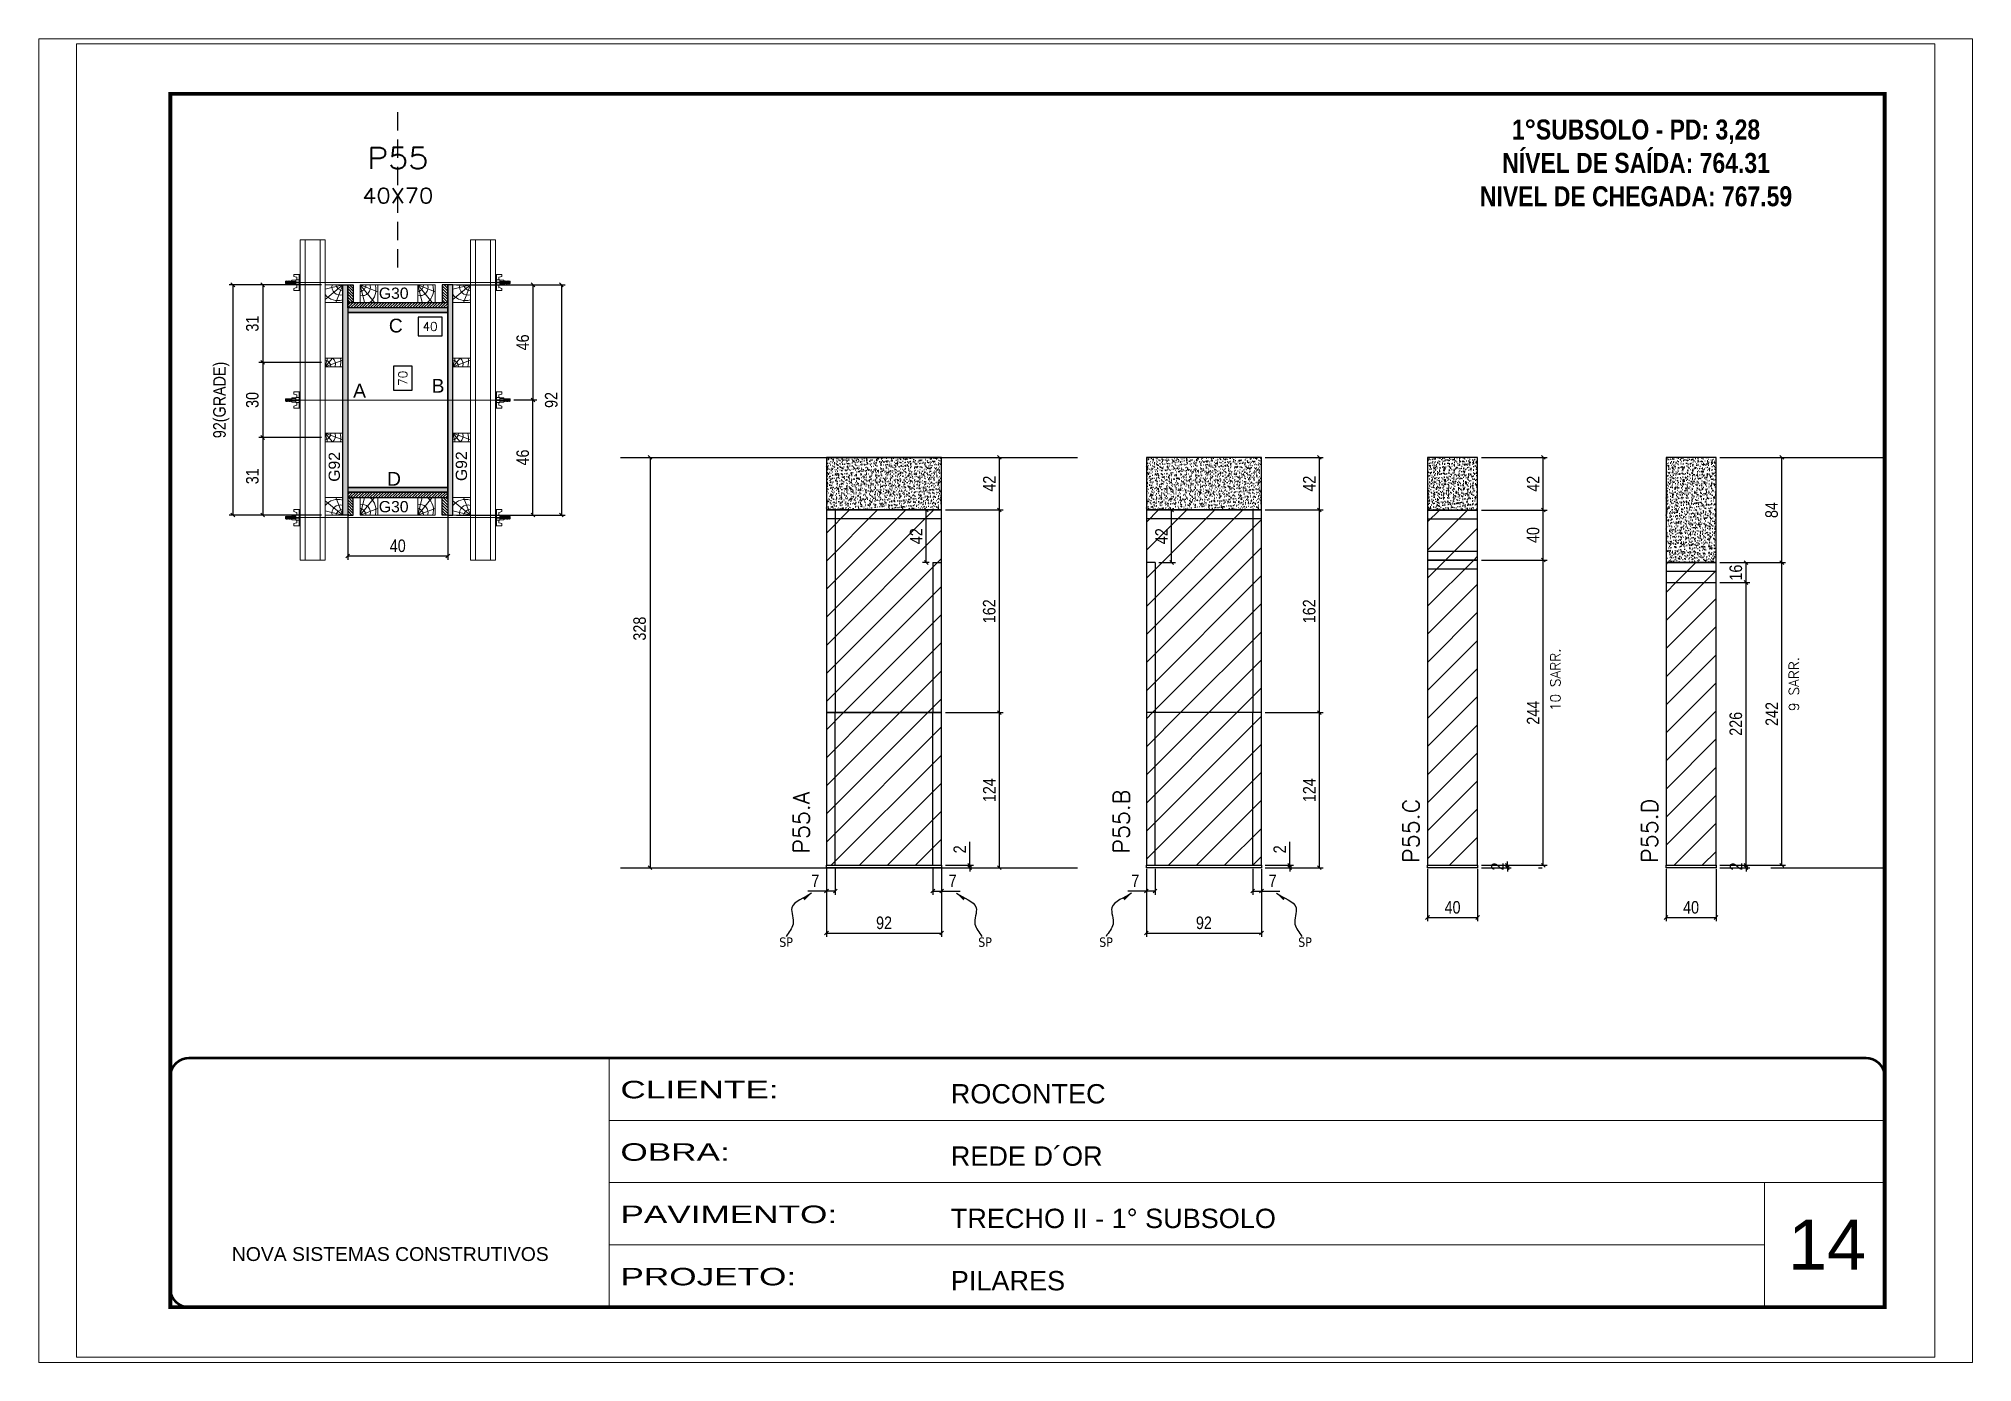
# Paper-space layout '01 (14)' of a CAD drawing. Extents: x -14 to 272, y 0 to 196.
# The model-space entities are those that its viewports show. They can reach past a viewport. Long polylines and large blocks are cut down to what shows.
import ezdxf
from ezdxf.enums import TextEntityAlignment as Align

# ---------------------------------------------------------------- set-up
doc = ezdxf.new("R2010")
doc.units = 0
for name, pattern in [('CONTINUO', [0]), ('DASHED', [0.75, 0.5, -0.25]), ('DIVIDE2', [0.625, 0.25, -0.125, 0, -0.125, 0, -0.125]), ('HIDDEN', [0.375, 0.25, -0.125])]:
    doc.linetypes.add(name, pattern=pattern)
for name, color, linetype, lineweight in [('CARIMBO', 255, 'Continuous', 9), ('Folhas', 255, 'Continuous', 9), ('Hachura', 251, 'Continuous', 9), ('Madeira', 126, 'Continuous', 18), ('Perfil Metálico', 224, 'Continuous', 18), ('SARRAFO DE PRESSAO', 251, 'DASHED', 9), ('Texto Seção', 7, 'Continuous', 15)]:
    doc.layers.add(name, color=color, linetype=linetype, lineweight=lineweight)
for name, color, linetype in [('CHAPA', 1, 'Continuous'), ('COTA', 241, 'Continuous'), ('cotas', 4, 'Continuous'), ('FUNDOS', 1, 'Continuous'), ('MEIO_PONT', 93, 'Continuous'), ('NOMENCLATURA', 7, 'Continuous'), ('Nível', 160, 'Continuous'), ('Painéis', 200, 'Continuous'), ('SARR_2.2x7', 40, 'Continuous'), ('SARRAFO', 251, 'Continuous'), ('Sarrafo de Pressão', 42, 'HIDDEN'), ('texto', 7, 'Continuous'), ('Texto de Titulo', 7, 'Continuous'), ('Texto Qtd Sarr', 242, 'Continuous'), ('TEXTO_GERAL', 7, 'Continuous')]:
    doc.layers.add(name, color=color, linetype=linetype)
doc.styles.add('ARIAL', font='arial.ttf')
doc.styles.add('COTA TECNICA', font='techl___.ttf', dxfattribs={"height": 10})
doc.styles.add('COTA TECNICA 2X', font='techl___.ttf', dxfattribs={"height": 10})
doc.styles.add('COTA TECNICA-50', font='techl___.ttf', dxfattribs={"height": 10})
doc.styles.add('REGUA-120', font='ROMANS.shx', dxfattribs={"height": 15})
doc.styles.add('ROMANC', font='techb___.ttf', dxfattribs={"height": 2.5})
doc.styles.add('ROMANS', font='romans.shx')
doc.styles.add('SANSSERIF', font='sas_____.pfb')
doc.styles.get("Standard").update_dxf_attribs({"font": 'arial.ttf'})
doc.styles.add('Tecnologia', font='')
doc.styles.get('Tecnologia').set_extended_font_data('Forgotten Futurist')
doc.dimstyles.new('COTA PAINEL-50', dxfattribs={"dimtxt": 10, "dimasz": 3, "dimexe": 3, "dimexo": 3, "dimgap": 3, "dimtad": 1, "dimdec": 1, "dimzin": 12, "dimdsep": 46, "dimtxsty": 'COTA TECNICA-50', "dimblk1": 'OBLIQUE', "dimblk2": 'OBLIQUE', "dimsah": 1, "dimcen": 0.9, "dimclrd": 4, "dimclre": 4, "dimclrt": 240, "dimadec": 1, "dimazin": 3, "dimtfac": 1, "dimtdec": 1, "dimtmove": 0, "dimatfit": 3, "dimfxl": 1, "dimtolj": 1, "dimtzin": 12, "dimarcsym": 0})
doc.dimstyles.new('PAINEL', dxfattribs={"dimtxt": 10, "dimasz": 3, "dimexe": 3, "dimexo": 3, "dimgap": 3, "dimtad": 1, "dimdec": 1, "dimzin": 12, "dimdsep": 46, "dimtxsty": 'COTA TECNICA', "dimblk1": 'OBLIQUE', "dimblk2": 'OBLIQUE', "dimsah": 1, "dimcen": 0.9, "dimclrd": 4, "dimclre": 4, "dimclrt": 240, "dimadec": 1, "dimazin": 3, "dimtfac": 1, "dimtdec": 1, "dimtmove": 0, "dimatfit": 3, "dimfxl": 1, "dimtolj": 1, "dimtzin": 12, "dimarcsym": 0})
doc.dimstyles.new('SECAO PILAR', dxfattribs={"dimtxt": 10, "dimasz": 3, "dimexe": 3, "dimexo": 3, "dimgap": 3, "dimtad": 1, "dimdec": 1, "dimlfac": 0.5, "dimzin": 12, "dimdsep": 46, "dimtxsty": 'COTA TECNICA 2X', "dimblk1": 'OBLIQUE', "dimblk2": 'OBLIQUE', "dimsah": 1, "dimcen": 0.9, "dimclrd": 256, "dimclre": 256, "dimclrt": 256, "dimadec": 1, "dimazin": 3, "dimtfac": 1, "dimtdec": 1, "dimtmove": 0, "dimatfit": 3, "dimfxl": 1, "dimtolj": 1, "dimtzin": 12, "dimarcsym": 0})
doc.dimstyles.new('SECÇÃO 2', dxfattribs={"dimtxt": 7, "dimasz": 6, "dimexe": 0.18, "dimexo": 2, "dimgap": -4, "dimtad": 3, "dimdec": 1, "dimlfac": 0.5, "dimzin": 12, "dimdsep": 46, "dimtxsty": 'ROMANS', "dimblk": 'ARCHTICK', "dimcen": 0.09, "dimse1": 1, "dimse2": 1, "dimsd1": 1, "dimsd2": 1, "dimclrd": 180, "dimclre": 5, "dimclrt": 1, "dimadec": 0, "dimazin": 3, "dimtfac": 1, "dimtdec": 1, "dimtofl": 0, "dimtmove": 0, "dimatfit": 3, "dimldrblk": 'ARCHTICK', "dimfxl": 1, "dimtolj": 1, "dimtzin": 0, "dimarcsym": 0})
doc.dimstyles.get("Standard").update_dxf_attribs({"dimtxt": 0.18, "dimasz": 0.18, "dimexe": 0.18, "dimexo": 0.0625, "dimgap": 0.09, "dimtad": 0, "dimtih": 1, "dimtoh": 1, "dimdec": 4, "dimzin": 0, "dimdsep": 46, "dimtxsty": 'Standard', "dimcen": 0.09, "dimadec": 0, "dimazin": 0, "dimtfac": 1, "dimtdec": 4, "dimtofl": 0, "dimtmove": 0, "dimatfit": 3, "dimfxl": 1, "dimtolj": 1, "dimtzin": 0, "dimarcsym": 0})
pattern_1 = [(45, (-127075.793, -33000.405), (-11.2253202, 11.2253202), [])]

psp = doc.layouts.new('01 (14)')

msp = doc.modelspace()

# ---------------------------------------------------------------- texts
at = {"layer": 'CARIMBO', "style": 'ARIAL'}
msp.add_text('14', height=40, dxfattribs=at).set_placement((4911.57, -2185.78))
at = {"layer": 'NOMENCLATURA', "color": 2, "insert": (4790.03, -1239.86), "char_height": 16, "attachment_point": 2, "style": 'ROMANC'}
msp.add_mtext_dynamic_manual_height_columns('\\P1°SUBSOLO - PD: 3,28\\PNÍVEL DE SAÍDA: 764.31\\PNIVEL DE CHEGADA: 767.59', width=300.2766, gutter_width=1, heights=[0], dxfattribs=at)
at = {"layer": 'texto', "color": 0, "char_height": 7.5, "attachment_point": 5}
for insert in [(4110.82, -1924.13), (4269.84, -1924.13), (4366.5, -1924.13), (4525.52, -1924.13)]:
    msp.add_mtext('{\\fTahoma|b0|i0|c0|p34;\\C4;SP}', dxfattribs=dict(at, insert=insert))
at = {"layer": 'Texto Seção', "linetype": 'Continuous', "style": 'ROMANS'}
for s, p in [('10 SARR.', (4729.6, -1739.36)), ('9 SARR.', (4920.21, -1739.36))]:
    msp.add_text(s, height=8, rotation=90, dxfattribs=at).set_placement(p)
at = {"layer": 'Texto Seção', "char_height": 13, "width": 285.3299, "attachment_point": 7, "rotation": 90, "style": 'REGUA-120'}
for s, insert in [('P55.A', (4129.6, -1853.39)), ('\\pxt3;P55.B', (4385.28, -1853.39)), ('P55.C', (4616.78, -1860.72)), ('P55.D', (4807.39, -1860.72))]:
    msp.add_mtext(s, dxfattribs=dict(at, insert=insert))
at = {"layer": 'TEXTO_GERAL', "style": 'ARIAL'}
for s, p in [('C', (3798.91, -1431.25)), ('A', (3769.96, -1483.3)), ('B', (3832.68, -1479.39)), ('D', (3797.51, -1553.75))]:
    msp.add_text(s, height=11, dxfattribs=at).set_placement(p, align=Align.MIDDLE_CENTER)
at = {"layer": 'TEXTO_GERAL', "color": 0, "linetype": 'Continuous', "style": 'SANSSERIF'}
for p in [(3749.77, -1556.08), (3851.34, -1555.54)]:
    msp.add_text('G92', height=9, rotation=90, dxfattribs=at).set_placement(p, align=Align.MIDDLE_LEFT)
at = {"layer": 'TEXTO_GERAL', "color": 0, "linetype": 'Continuous', "char_height": 9, "width": 285.3299, "style": 'SANSSERIF'}
for insert, attachment_point in [((3785.36, -1400.89), 1), ((3785.36, -1580.6), 7)]:
    msp.add_mtext('G30', dxfattribs=dict(at, insert=insert, attachment_point=attachment_point))

# ---------------------------------------------------------------- blocks, each defined once
blk = doc.blocks.new('9999999999')
at = {"color": 30, "linetype": 'CONTINUO'}
for p, q in [((98564.6, 34230.2), (98564.6, 34429.4)), ((98564.6, 34379.6), (99584, 34379.6)), ((98564.6, 34329.8), (99488, 34329.8)), ((99584, 34329.8), (99488, 34329.8)), ((99488, 34329.8), (99488, 34230.2)), ((98564.6, 34280), (99488, 34280))]:
    blk.add_line(p, q, dxfattribs=at)
at = {"color": 30, "linetype": 'CONTINUO', "const_width": 2}
blk.add_lwpolyline([(99584, 34230.2), (99584, 34414.4, 0.414214), (99569, 34429.4), (98229, 34429.4, 0.414214), (98214, 34414.4), (98214, 34245.2, 0.414214), (98229, 34230.2), (99584, 34230.2)], format="xyb", dxfattribs=at)
at = {"layer": 'Folhas'}
blk.add_lwpolyline([(98139, 34190.2), (99624, 34190.2), (99624, 35240.2), (98139, 35240.2)], close=True, dxfattribs=at)
at = {"layer": 'Folhas', "color": 30, "const_width": 3}
blk.add_lwpolyline([(98214, 34230.2), (99584, 34230.2), (99584, 35200.2), (98214, 35200.2)], close=True, dxfattribs=at)
at = {"color": 7, "linetype": 'Continuous', "ltscale": 5, "style": 'ARIAL'}
for s, height, p in [('ROCONTEC', 15.48, (98837.7, 34393.1)), ('REDE D´OR', 15.48, (98837.7, 34343.3)), ('TRECHO II - 1° SUBSOLO', 15.483, (98837.7, 34293.5)), ('NOVA SISTEMAS CONSTRUTIVOS', 11.059, (98263.2, 34267.2)), ('PILARES', 15.48, (98837.7, 34243.7))]:
    blk.add_text(s, height=height, dxfattribs=at).set_placement(p)
at = {"layer": 'Folhas', "color": 7, "style": 'Tecnologia', "width": 1.5}
for s, p in [('CLIENTE:', (98573.7, 34397.2)), ('OBRA:', (98573.7, 34347.3)), ('PAVIMENTO:', (98573.7, 34297.5)), ('PROJETO:', (98573.7, 34247.7))]:
    blk.add_text(s, height=14, dxfattribs=at).set_placement(p)
blk = doc.blocks.new('titulo1')
at = {"layer": 'Defpoints', "color": 252, "linetype": 'HIDDEN', "ltscale": 2}
blk.add_line((0, 0), (0, 125), dxfattribs=at)
at = {"layer": 'Defpoints', "style": 'ROMANS', "oblique": 15}
blk.add_attdef('FOLHA', text='', height=10, dxfattribs=at).set_placement((0, 15.6), align=Align.MIDDLE_CENTER)
at = {"layer": 'Texto Qtd Sarr', "color": 3, "style": 'ROMANS', "oblique": 15}
for tag, height, p in [('TITULO', 17, (0, 71.4)), ('SEÇÃO', 12, (0, 41.5))]:
    blk.add_attdef(tag, text='', height=height, dxfattribs=at).set_placement(p, align=Align.MIDDLE_CENTER)
blk = doc.blocks.new('_Oblique')
at = {"color": 0, "linetype": 'ByBlock', "lineweight": -2}
blk.add_line((-0.5, -0.5), (0.5, 0.5), dxfattribs=at)
blk = doc.blocks.new('*D415')
at = {"layer": 'cotas', "color": 4, "linetype": 'ByBlock', "lineweight": -2, "transparency": 16777216}
for p, q in [((3981.4, -1536.6), (4005.1, -1536.6)), ((4002.1, -1536.6), (4002.1, -1864.6)), ((3981.4, -1864.6), (4005.1, -1864.6))]:
    blk.add_line(p, q, dxfattribs=at)
at = {"layer": 'Defpoints', "color": 0, "linetype": 'ByBlock', "transparency": 16777216}
for p in [(3978.4, -1536.6), (3978.4, -1864.6), (4002.1, -1864.6)]:
    blk.add_point(p, dxfattribs=at)
at = {"layer": 'cotas', "color": 4, "linetype": 'ByBlock', "lineweight": -2, "transparency": 16777216, "xscale": 3, "yscale": 3, "zscale": 3}
for p, rotation in [((4002.1, -1536.6), 90), ((4002.1, -1864.6), 270)]:
    blk.add_blockref('_Oblique', p, dxfattribs=dict(at, rotation=rotation))
at = {"layer": 'cotas', "color": 240, "linetype": 'ByBlock', "transparency": 16777216, "insert": (3993.8, -1673.5), "char_height": 10, "attachment_point": 5, "rotation": 90, "style": 'COTA TECNICA'}
blk.add_mtext('\\A1;328', dxfattribs=at)
blk = doc.blocks.new('*D211')
at = {"layer": 'COTA', "color": 4, "lineweight": -2, "transparency": 16777216}
for p, q in [((4143.1, -1865.6), (4143.1, -1919.8)), ((4235.1, -1865.6), (4235.1, -1919.8)), ((4143.1, -1916.8), (4235.1, -1916.8))]:
    blk.add_line(p, q, dxfattribs=at)
at = {"layer": 'Defpoints', "color": 0, "transparency": 16777216}
for p in [(4143.1, -1862.6), (4235.1, -1862.6), (4235.1, -1916.8)]:
    blk.add_point(p, dxfattribs=at)
at = {"layer": 'COTA', "color": 4, "lineweight": -2, "transparency": 16777216, "xscale": 3, "yscale": 3, "zscale": 3, "rotation": 180}
blk.add_blockref('_Oblique', (4143.1, -1916.8), dxfattribs=at)
at = {"layer": 'COTA', "color": 4, "lineweight": -2, "transparency": 16777216, "xscale": 3, "yscale": 3, "zscale": 3}
blk.add_blockref('_Oblique', (4235.1, -1916.8), dxfattribs=at)
at = {"layer": 'COTA', "color": 240, "transparency": 16777216, "insert": (4189.1, -1908.7), "char_height": 10, "attachment_point": 5, "style": 'COTA TECNICA'}
blk.add_mtext('\\A1;92', dxfattribs=at)
blk = doc.blocks.new('*D212')
at = {"layer": 'COTA', "color": 4, "lineweight": -2, "transparency": 16777216}
for p, q in [((4238.1, -1536.6), (4284.3, -1536.6)), ((4281.3, -1578.6), (4281.3, -1536.6)), ((4238.1, -1578.6), (4284.3, -1578.6))]:
    blk.add_line(p, q, dxfattribs=at)
at = {"layer": 'Defpoints', "color": 0, "transparency": 16777216}
for p in [(4235.1, -1536.6), (4281.3, -1536.6), (4235.1, -1578.6)]:
    blk.add_point(p, dxfattribs=at)
at = {"layer": 'COTA', "color": 4, "lineweight": -2, "transparency": 16777216, "xscale": 3, "yscale": 3, "zscale": 3}
for p, rotation in [((4281.3, -1536.6), 90), ((4281.3, -1578.6), 270)]:
    blk.add_blockref('_Oblique', p, dxfattribs=dict(at, rotation=rotation))
at = {"layer": 'COTA', "color": 240, "transparency": 16777216, "insert": (4273.2, -1557.6), "char_height": 10, "attachment_point": 5, "rotation": 90, "style": 'COTA TECNICA'}
blk.add_mtext('\\A1;42', dxfattribs=at)
blk = doc.blocks.new('*D213')
at = {"layer": 'COTA', "color": 4, "lineweight": -2, "transparency": 16777216}
for p, q in [((4238.1, -1740.6), (4284.3, -1740.6)), ((4281.3, -1864.6), (4281.3, -1740.6)), ((4238.1, -1864.6), (4284.3, -1864.6))]:
    blk.add_line(p, q, dxfattribs=at)
at = {"layer": 'Defpoints', "color": 0, "transparency": 16777216}
for p in [(4235.1, -1740.6), (4281.3, -1740.6), (4235.1, -1864.6)]:
    blk.add_point(p, dxfattribs=at)
at = {"layer": 'COTA', "color": 4, "lineweight": -2, "transparency": 16777216, "xscale": 3, "yscale": 3, "zscale": 3}
for p, rotation in [((4281.3, -1740.6), 90), ((4281.3, -1864.6), 270)]:
    blk.add_blockref('_Oblique', p, dxfattribs=dict(at, rotation=rotation))
at = {"layer": 'COTA', "color": 240, "transparency": 16777216, "insert": (4273.2, -1802.6), "char_height": 10, "attachment_point": 5, "rotation": 90, "style": 'COTA TECNICA-50'}
blk.add_mtext('\\A1;124', dxfattribs=at)
blk = doc.blocks.new('*D214')
at = {"layer": 'COTA', "color": 4, "lineweight": -2, "transparency": 16777216}
for p, q in [((4257.6, -1862.6), (4257.6, -1843.8)), ((4238.1, -1862.6), (4260.6, -1862.6)), ((4238.1, -1864.6), (4260.6, -1864.6)), ((4257.6, -1864.6), (4257.6, -1862.6)), ((4257.6, -1864.6), (4257.6, -1867.6))]:
    blk.add_line(p, q, dxfattribs=at)
at = {"layer": 'Defpoints', "color": 0, "transparency": 16777216}
for p in [(4235.1, -1862.6), (4235.1, -1864.6), (4257.6, -1864.6)]:
    blk.add_point(p, dxfattribs=at)
at = {"layer": 'COTA', "color": 4, "lineweight": -2, "transparency": 16777216, "xscale": 3, "yscale": 3, "zscale": 3}
for p, rotation in [((4257.6, -1862.6), 270), ((4257.6, -1864.6), 90)]:
    blk.add_blockref('_Oblique', p, dxfattribs=dict(at, rotation=rotation))
at = {"layer": 'COTA', "color": 240, "transparency": 16777216, "insert": (4249.6, -1849.9), "char_height": 10, "attachment_point": 5, "rotation": 90, "style": 'COTA TECNICA-50'}
blk.add_mtext('\\A1;2', dxfattribs=at)
blk = doc.blocks.new('*D215')
at = {"layer": 'COTA', "color": 4, "lineweight": -2, "transparency": 16777216}
for p, q in [((4143.1, -1867.6), (4143.1, -1886.2)), ((4150.1, -1865.6), (4150.1, -1886.2)), ((4143.1, -1883.2), (4128.3, -1883.2)), ((4150.1, -1883.2), (4143.1, -1883.2))]:
    blk.add_line(p, q, dxfattribs=at)
at = {"layer": 'Defpoints', "color": 0, "transparency": 16777216}
for p in [(4143.1, -1864.6), (4150.1, -1862.6), (4143.1, -1883.2)]:
    blk.add_point(p, dxfattribs=at)
at = {"layer": 'COTA', "color": 4, "lineweight": -2, "transparency": 16777216, "xscale": 3, "yscale": 3, "zscale": 3, "rotation": 180}
blk.add_blockref('_Oblique', (4143.1, -1883.2), dxfattribs=at)
at = {"layer": 'COTA', "color": 4, "lineweight": -2, "transparency": 16777216, "xscale": 3, "yscale": 3, "zscale": 3}
blk.add_blockref('_Oblique', (4150.1, -1883.2), dxfattribs=at)
at = {"layer": 'COTA', "color": 240, "transparency": 16777216, "insert": (4134.2, -1875.1), "char_height": 10, "attachment_point": 5, "style": 'COTA TECNICA-50'}
blk.add_mtext('\\A1;7', dxfattribs=at)
blk = doc.blocks.new('*D216')
at = {"layer": 'COTA', "color": 4, "lineweight": -2, "transparency": 16777216}
for p, q in [((4228.1, -1865.6), (4228.1, -1886.2)), ((4235.1, -1867.6), (4235.1, -1886.2)), ((4228.1, -1883.2), (4235.1, -1883.2)), ((4235.1, -1883.2), (4249.8, -1883.2))]:
    blk.add_line(p, q, dxfattribs=at)
at = {"layer": 'Defpoints', "color": 0, "transparency": 16777216}
for p in [(4228.1, -1862.6), (4235.1, -1864.6), (4235.1, -1883.2)]:
    blk.add_point(p, dxfattribs=at)
at = {"layer": 'COTA', "color": 4, "lineweight": -2, "transparency": 16777216, "xscale": 3, "yscale": 3, "zscale": 3, "rotation": 180}
blk.add_blockref('_Oblique', (4228.1, -1883.2), dxfattribs=at)
at = {"layer": 'COTA', "color": 4, "lineweight": -2, "transparency": 16777216, "xscale": 3, "yscale": 3, "zscale": 3}
blk.add_blockref('_Oblique', (4235.1, -1883.2), dxfattribs=at)
at = {"layer": 'COTA', "color": 240, "transparency": 16777216, "insert": (4243.9, -1875.1), "char_height": 10, "attachment_point": 5, "style": 'COTA TECNICA-50'}
blk.add_mtext('\\A1;7', dxfattribs=at)
blk = doc.blocks.new('*D217')
at = {"layer": 'COTA', "color": 4, "lineweight": -2, "transparency": 16777216}
for p, q in [((4857, -1620.7), (4909.5, -1620.7)), ((4906.5, -1862.6), (4906.5, -1620.7)), ((4857, -1862.6), (4909.5, -1862.6))]:
    blk.add_line(p, q, dxfattribs=at)
at = {"layer": 'Defpoints', "color": 0, "transparency": 16777216}
for p in [(4854, -1620.7), (4906.5, -1620.7), (4854, -1862.6)]:
    blk.add_point(p, dxfattribs=at)
at = {"layer": 'COTA', "color": 4, "lineweight": -2, "transparency": 16777216, "xscale": 3, "yscale": 3, "zscale": 3}
for p, rotation in [((4906.5, -1620.7), 90), ((4906.5, -1862.6), 270)]:
    blk.add_blockref('_Oblique', p, dxfattribs=dict(at, rotation=rotation))
at = {"layer": 'COTA', "color": 240, "transparency": 16777216, "insert": (4898.5, -1741.7), "char_height": 10, "attachment_point": 5, "rotation": 90, "style": 'COTA TECNICA'}
blk.add_mtext('\\A1;242', dxfattribs=at)
blk = doc.blocks.new('*D218')
at = {"layer": 'COTA', "color": 4, "lineweight": -2, "transparency": 16777216}
for p, q in [((4814, -1865.6), (4814, -1907.4)), ((4854, -1865.6), (4854, -1907.4)), ((4814, -1904.4), (4854, -1904.4))]:
    blk.add_line(p, q, dxfattribs=at)
at = {"layer": 'Defpoints', "color": 0, "transparency": 16777216}
for p in [(4814, -1862.6), (4854, -1862.6), (4854, -1904.4)]:
    blk.add_point(p, dxfattribs=at)
at = {"layer": 'COTA', "color": 4, "lineweight": -2, "transparency": 16777216, "xscale": 3, "yscale": 3, "zscale": 3, "rotation": 180}
blk.add_blockref('_Oblique', (4814, -1904.4), dxfattribs=at)
at = {"layer": 'COTA', "color": 4, "lineweight": -2, "transparency": 16777216, "xscale": 3, "yscale": 3, "zscale": 3}
blk.add_blockref('_Oblique', (4854, -1904.4), dxfattribs=at)
at = {"layer": 'COTA', "color": 240, "transparency": 16777216, "insert": (4834, -1896.3), "char_height": 10, "attachment_point": 5, "style": 'COTA TECNICA'}
blk.add_mtext('\\A1;40', dxfattribs=at)
blk = doc.blocks.new('*D219')
at = {"layer": 'COTA', "color": 4, "linetype": 'ByBlock', "lineweight": -2, "transparency": 16777216}
for p, q in [((4857, -1536.6), (4909.5, -1536.6)), ((4906.5, -1620.7), (4906.5, -1536.6)), ((4857, -1620.7), (4909.5, -1620.7))]:
    blk.add_line(p, q, dxfattribs=at)
at = {"layer": 'Defpoints', "color": 0, "linetype": 'ByBlock', "transparency": 16777216}
for p in [(4854, -1536.6), (4906.5, -1536.6), (4854, -1620.7)]:
    blk.add_point(p, dxfattribs=at)
at = {"layer": 'COTA', "color": 4, "linetype": 'ByBlock', "lineweight": -2, "transparency": 16777216, "xscale": 3, "yscale": 3, "zscale": 3}
for p, rotation in [((4906.5, -1536.6), 90), ((4906.5, -1620.7), 270)]:
    blk.add_blockref('_Oblique', p, dxfattribs=dict(at, rotation=rotation))
at = {"layer": 'COTA', "color": 240, "linetype": 'ByBlock', "transparency": 16777216, "insert": (4898.4, -1578.7), "char_height": 10, "attachment_point": 5, "rotation": 90, "style": 'COTA TECNICA'}
blk.add_mtext('\\A1;84', dxfattribs=at)
blk = doc.blocks.new('*D220')
at = {"layer": 'COTA', "color": 4, "lineweight": -2, "transparency": 16777216}
for p, q in [((4857, -1862.6), (4880.9, -1862.6)), ((4857, -1864.6), (4880.9, -1864.6)), ((4877.9, -1862.6), (4877.9, -1859.6)), ((4877.9, -1864.6), (4877.9, -1862.6)), ((4877.9, -1864.6), (4877.9, -1867.6))]:
    blk.add_line(p, q, dxfattribs=at)
at = {"layer": 'Defpoints', "color": 0, "transparency": 16777216}
for p in [(4854, -1862.6), (4854, -1864.6), (4877.9, -1862.6)]:
    blk.add_point(p, dxfattribs=at)
at = {"layer": 'COTA', "color": 4, "lineweight": -2, "transparency": 16777216, "xscale": 3, "yscale": 3, "zscale": 3}
for p, rotation in [((4877.9, -1862.6), 270), ((4877.9, -1864.6), 90)]:
    blk.add_blockref('_Oblique', p, dxfattribs=dict(at, rotation=rotation))
at = {"layer": 'COTA', "color": 240, "transparency": 16777216, "insert": (4869.9, -1863.6), "char_height": 10, "attachment_point": 5, "rotation": 90, "style": 'COTA TECNICA-50'}
blk.add_mtext('\\A1;2', dxfattribs=at)
blk = doc.blocks.new('*D221')
at = {"layer": 'COTA', "color": 180, "lineweight": -2, "transparency": 16777216}
for p, q in [((3812, -1463.7), (3797, -1463.7)), ((3797, -1463.7), (3797, -1483)), ((3812, -1483), (3812, -1463.7)), ((3797, -1483), (3812, -1483))]:
    blk.add_line(p, q, dxfattribs=at)
at = {"layer": 'Defpoints', "color": 0, "transparency": 16777216}
for p in [(3760.5, -1420.7), (3760.5, -1560.7), (3816, -1560.7)]:
    blk.add_point(p, dxfattribs=at)
at = {"layer": 'COTA', "color": 1, "transparency": 16777216, "insert": (3804.5, -1473.4), "char_height": 7, "attachment_point": 5, "rotation": 90, "style": 'ROMANS'}
blk.add_mtext('\\A1;70', dxfattribs=at)
blk = doc.blocks.new('_ArchTick')
at = {"color": 0, "linetype": 'ByBlock', "const_width": 0.15}
blk.add_lwpolyline([(-0.5, -0.5), (0.5, 0.5)], dxfattribs=at)
blk = doc.blocks.new('*D222')
at = {"layer": 'COTA', "lineweight": -2, "transparency": 16777216}
for p, q in [((3847.5, -1398.7), (3934.3, -1398.7)), ((3931.3, -1398.7), (3931.3, -1582.7)), ((3847.5, -1582.7), (3934.3, -1582.7))]:
    blk.add_line(p, q, dxfattribs=at)
at = {"layer": 'Defpoints', "color": 0, "transparency": 16777216}
for p in [(3844.5, -1398.7), (3844.5, -1582.7), (3931.3, -1582.7)]:
    blk.add_point(p, dxfattribs=at)
at = {"layer": 'COTA', "lineweight": -2, "transparency": 16777216, "xscale": 3, "yscale": 3, "zscale": 3}
for p, rotation in [((3931.3, -1398.7), 90), ((3931.3, -1582.7), 270)]:
    blk.add_blockref('_Oblique', p, dxfattribs=dict(at, rotation=rotation))
at = {"layer": 'COTA', "transparency": 16777216, "insert": (3923.2, -1490.7), "char_height": 10, "attachment_point": 5, "rotation": 90, "style": 'COTA TECNICA 2X'}
blk.add_mtext('\\A1;92', dxfattribs=at)
blk = doc.blocks.new('*D223')
at = {"layer": 'COTA', "lineweight": -2, "transparency": 16777216}
for p, q in [((3881.5, -1398.7), (3911.5, -1398.7)), ((3908.5, -1398.7), (3908.5, -1490.7)), ((3893.3, -1490.7), (3911.5, -1490.7))]:
    blk.add_line(p, q, dxfattribs=at)
at = {"layer": 'Defpoints', "color": 0, "transparency": 16777216}
for p in [(3878.5, -1398.7), (3890.3, -1490.7), (3908.5, -1490.7)]:
    blk.add_point(p, dxfattribs=at)
at = {"layer": 'COTA', "lineweight": -2, "transparency": 16777216, "xscale": 3, "yscale": 3, "zscale": 3}
for p, rotation in [((3908.5, -1398.7), 90), ((3908.5, -1490.7), 270)]:
    blk.add_blockref('_Oblique', p, dxfattribs=dict(at, rotation=rotation))
at = {"layer": 'COTA', "transparency": 16777216, "insert": (3900.4, -1444.7), "char_height": 10, "attachment_point": 5, "rotation": 90, "style": 'COTA TECNICA 2X'}
blk.add_mtext('\\A1;46', dxfattribs=at)
blk = doc.blocks.new('*D224')
at = {"layer": 'COTA', "lineweight": -2, "transparency": 16777216}
for p, q in [((3893.3, -1490.7), (3911.5, -1490.7)), ((3908.5, -1582.7), (3908.5, -1490.7)), ((3881.5, -1582.7), (3911.5, -1582.7))]:
    blk.add_line(p, q, dxfattribs=at)
at = {"layer": 'Defpoints', "color": 0, "transparency": 16777216}
for p in [(3890.3, -1490.7), (3908.5, -1490.7), (3878.5, -1582.7)]:
    blk.add_point(p, dxfattribs=at)
at = {"layer": 'COTA', "lineweight": -2, "transparency": 16777216, "xscale": 3, "yscale": 3, "zscale": 3}
for p, rotation in [((3908.5, -1490.7), 90), ((3908.5, -1582.7), 270)]:
    blk.add_blockref('_Oblique', p, dxfattribs=dict(at, rotation=rotation))
at = {"layer": 'COTA', "transparency": 16777216, "insert": (3900.4, -1536.7), "char_height": 10, "attachment_point": 5, "rotation": 90, "style": 'COTA TECNICA 2X'}
blk.add_mtext('\\A1;46', dxfattribs=at)
blk = doc.blocks.new('*D225')
at = {"layer": 'COTA', "color": 180, "lineweight": -2, "transparency": 16777216}
for p, q in [((3836, -1424.5), (3816.7, -1424.5)), ((3816.7, -1424.5), (3816.7, -1439.5)), ((3836, -1439.5), (3836, -1424.5)), ((3816.7, -1439.5), (3836, -1439.5))]:
    blk.add_line(p, q, dxfattribs=at)
at = {"layer": 'Defpoints', "color": 0, "transparency": 16777216}
for p in [(3760.5, -1420.7), (3840.5, -1420.7), (3840.5, -1443.5)]:
    blk.add_point(p, dxfattribs=at)
at = {"layer": 'COTA', "color": 1, "transparency": 16777216, "insert": (3826.3, -1432), "char_height": 7, "attachment_point": 5, "style": 'ROMANS'}
blk.add_mtext('\\A1;40', dxfattribs=at)
blk = doc.blocks.new('PONTALETE')
at = {"layer": 'Madeira'}
for q in [(2.71, 7), (7, 5.76), (7, 1.74)]:
    blk.add_line((0, 0), q, dxfattribs=at)
blk.add_lwpolyline([(0, 0), (7, 0), (7, 7), (0, 7)], close=True, dxfattribs=at)
for centre, radius, start, end in [((2.04, 0.06), 6.23, 37.28179, 109.09128), ((1.09, 0.9), 3.19, 343.60304, 109.98471), ((-0.21, -0.78), 3.09, 14.63219, 86.0383)]:
    blk.add_arc(centre, radius, start, end, dxfattribs=at)
blk = doc.blocks.new('*D226')
at = {"layer": 'COTA', "lineweight": -2, "transparency": 16777216}
for p, q in [((3739.5, -1398.7), (3665.7, -1398.7)), ((3668.7, -1398.7), (3668.7, -1582.7)), ((3739.5, -1582.7), (3665.7, -1582.7))]:
    blk.add_line(p, q, dxfattribs=at)
at = {"layer": 'Defpoints', "color": 0, "transparency": 16777216}
for p in [(3742.5, -1398.7), (3668.7, -1582.7), (3742.5, -1582.7)]:
    blk.add_point(p, dxfattribs=at)
at = {"layer": 'COTA', "lineweight": -2, "transparency": 16777216, "xscale": 3, "yscale": 3, "zscale": 3}
for p, rotation in [((3668.7, -1398.7), 90), ((3668.7, -1582.7), 270)]:
    blk.add_blockref('_Oblique', p, dxfattribs=dict(at, rotation=rotation))
at = {"layer": 'COTA', "transparency": 16777216, "insert": (3659.5, -1490.7), "char_height": 10, "attachment_point": 5, "rotation": 90, "style": 'COTA TECNICA 2X'}
blk.add_mtext('\\A1;92(GRADE)', dxfattribs=at)
blk = doc.blocks.new('MEIO PONTALETE')
at = {"layer": 'Madeira'}
for q in [(2.71, 7), (3.5, 2.88), (3.5, 0.87)]:
    blk.add_line((0, 0), q, dxfattribs=at)
blk.add_lwpolyline([(0, 0), (3.5, 0), (3.5, 7), (0, 7)], close=True, dxfattribs=at)
for centre, radius, start, end in [((2.04, 0.06), 6.23, 76.44987, 109.09128), ((1.09, 0.9), 3.19, 40.90626, 109.98471), ((-0.21, -0.78), 3.09, 14.63219, 86.0383)]:
    blk.add_arc(centre, radius, start, end, dxfattribs=at)
blk = doc.blocks.new('*D227')
at = {"layer": 'COTA', "lineweight": -2, "transparency": 16777216}
for p, q in [((3739.5, -1520.7), (3689.6, -1520.7)), ((3692.6, -1520.7), (3692.6, -1582.7)), ((3739.5, -1582.7), (3689.6, -1582.7))]:
    blk.add_line(p, q, dxfattribs=at)
at = {"layer": 'Defpoints', "color": 0, "transparency": 16777216}
for p in [(3742.5, -1520.7), (3692.6, -1582.7), (3742.5, -1582.7)]:
    blk.add_point(p, dxfattribs=at)
at = {"layer": 'COTA', "lineweight": -2, "transparency": 16777216, "xscale": 3, "yscale": 3, "zscale": 3}
for p, rotation in [((3692.6, -1520.7), 90), ((3692.6, -1582.7), 270)]:
    blk.add_blockref('_Oblique', p, dxfattribs=dict(at, rotation=rotation))
at = {"layer": 'COTA', "transparency": 16777216, "insert": (3684.3, -1551.7), "char_height": 10, "attachment_point": 5, "rotation": 90, "style": 'COTA TECNICA 2X'}
blk.add_mtext('\\A1;31', dxfattribs=at)
blk = doc.blocks.new('C')
at = {"layer": 'Hachura', "color": 0}
for p, q in [((0, 3.22), (0, -3.22)), ((0.45, 3.22), (0, 3.22)), ((0.46, 3.16), (0, 3.16)), ((0.46, 3.05), (0, 3.05)), ((0.46, 2.88), (0, 2.88)), ((0, 2.75), (0, -1.16)), ((0.46, 2.65), (0, 2.65)), ((0.46, 2.23), (0, 2.23)), ((0.46, 1.51), (0, 1.51)), ((0.39, 0.49), (0.17, 0.49)), ((0.45, -3.23), (0.45, 3.22)), ((0.45, 3.22), (2.58, 3.22)), ((1.74, 0.97), (0.45, 0.97)), ((1.45, 0.1), (0.45, 0.1)), ((1.35, 1.94), (1.35, 0.96)), ((2.58, 2.39), (1.47, 2.09)), ((1.74, -0.97), (1.74, 0.97)), ((1.74, 0.97), (1.74, 0.84)), ((1.74, 0.97), (1.74, 0.84)), ((1.74, 0.84), (3.35, 0.84)), ((3.35, 0.45), (1.74, 0.45)), ((2.58, 3.22), (2.58, 2.39)), ((3.32, 0.84), (3.32, -0.84)), ((3.35, 0.84), (3.35, -0.84)), ((3.68, 0.45), (3.35, 0.45)), ((3.84, -0.52), (3.35, 0.45)), ((3.35, 0.06), (3.67, -0.57)), ((3.68, 0.45), (4.16, -0.52)), ((3.72, 0.5), (4.25, -0.57)), ((4.37, -0.55), (3.83, 0.53)), ((4.15, 0.45), (3.93, 0.45)), ((4.42, -0.52), (3.93, 0.45)), ((4.15, 0.45), (4.26, 0.45)), ((4.26, 0.45), (4.74, -0.52)), ((4.3, 0.5), (4.83, -0.57)), ((4.95, -0.55), (4.41, 0.53)), ((4.51, 0.45), (4.84, 0.45)), ((5, -0.52), (4.51, 0.45)), ((4.84, 0.45), (5.32, -0.52)), ((4.88, 0.5), (5.41, -0.57)), ((5.53, -0.55), (4.99, 0.53)), ((5.58, -0.52), (5.09, 0.45)), ((5.42, 0.45), (5.09, 0.45)), ((5.58, -0.52), (5.09, 0.45)), ((5.42, 0.45), (5.74, -0.19)), ((5.46, 0.5), (5.74, -0.07)), ((5.74, 0.19), (5.57, 0.53)), ((5.74, 0.32), (5.68, 0.45)), ((5.68, 0.45), (5.74, 0.45)), ((5.74, 0.45), (5.9, 0.29)), ((5.74, 0.45), (5.74, -0.52)), ((5.9, -0.36), (5.9, 0.29)), ((0.45, 0), (0, 0)), ((0.46, -1.52), (0, -1.52)), ((0.46, -2.23), (0, -2.23)), ((0.46, -2.65), (0, -2.65)), ((0.46, -2.88), (0, -2.88)), ((0.46, -3.05), (0, -3.05)), ((0.46, -3.16), (0, -3.16)), ((0, -3.22), (2.57, -3.22)), ((0.08, -0.48), (0.29, -0.48)), ((0.29, -0.48), (0.4, -0.48)), ((0.45, 0), (0.45, -0.97)), ((0.45, -0.16), (1.45, -0.16)), ((0.45, -0.65), (0.45, -0.32)), ((0.45, -3.23), (0.45, -0.65)), ((0.45, -0.97), (1.74, -0.97)), ((1.35, -1.94), (1.35, -0.97)), ((2.58, -2.39), (1.47, -2.1)), ((3.35, -0.32), (1.74, -0.32)), ((3.35, -0.84), (1.74, -0.84)), ((2.58, -3.23), (2.58, -2.39)), ((3.35, -0.07), (3.58, -0.52)), ((3.35, -0.52), (3.58, -0.52)), ((3.84, -0.52), (4.16, -0.52)), ((4.42, -0.52), (4.74, -0.52)), ((4.63, -0.52), (4.74, -0.52)), ((5, -0.52), (5.32, -0.52)), ((5.58, -0.52), (5.74, -0.52)), ((5.74, -0.52), (5.9, -0.36)), ((5.74, -0.52), (5.74, -0.52))]:
    blk.add_line(p, q, dxfattribs=at)
for centre, radius, start, end in [((1.52, 1.94), 0.161, 104.74356, 180), ((1.44, -0.03), 0.129, 272.69497, 87.30503), ((3.81, 0.39), 0.143, 25.56881, 154.43119), ((4.39, 0.39), 0.143, 25.56881, 154.43119), ((4.97, 0.39), 0.143, 25.56881, 154.43119), ((5.55, 0.39), 0.143, 25.56881, 154.43119), ((0.17, -0.37), 0.174, 221.74404, 317.85924), ((1.52, -1.94), 0.161, 180, 255.25644), ((3.71, -0.4), 0.174, 222.14076, 318.25596), ((4.29, -0.4), 0.174, 222.14076, 318.25596), ((4.87, -0.4), 0.174, 222.14076, 318.25596), ((5.45, -0.4), 0.174, 222.14076, 318.25596), ((5.61, -0.4), 0.174, 317.85924, 318.25596)]:
    blk.add_arc(centre, radius, start, end, dxfattribs=at)
blk = doc.blocks.new('*D179')
at = {"layer": 'COTA', "lineweight": -2, "transparency": 16777216}
for p, q in [((3739.5, -1398.7), (3689.6, -1398.7)), ((3692.6, -1398.7), (3692.6, -1460.7)), ((3739.5, -1460.7), (3689.6, -1460.7))]:
    blk.add_line(p, q, dxfattribs=at)
at = {"layer": 'Defpoints', "color": 0, "transparency": 16777216}
for p in [(3742.5, -1398.7), (3692.6, -1460.7), (3742.5, -1460.7)]:
    blk.add_point(p, dxfattribs=at)
at = {"layer": 'COTA', "lineweight": -2, "transparency": 16777216, "xscale": 3, "yscale": 3, "zscale": 3}
for p, rotation in [((3692.6, -1398.7), 90), ((3692.6, -1460.7), 270)]:
    blk.add_blockref('_Oblique', p, dxfattribs=dict(at, rotation=rotation))
at = {"layer": 'COTA', "transparency": 16777216, "insert": (3684.3, -1429.7), "char_height": 10, "attachment_point": 5, "rotation": 90, "style": 'COTA TECNICA 2X'}
blk.add_mtext('\\A1;31', dxfattribs=at)
blk = doc.blocks.new('*D180')
at = {"layer": 'COTA', "lineweight": -2, "transparency": 16777216}
for p, q in [((3739.5, -1460.7), (3689.6, -1460.7)), ((3692.6, -1460.7), (3692.6, -1520.7)), ((3739.5, -1520.7), (3689.6, -1520.7))]:
    blk.add_line(p, q, dxfattribs=at)
at = {"layer": 'Defpoints', "color": 0, "transparency": 16777216}
for p in [(3742.5, -1460.7), (3692.6, -1520.7), (3742.5, -1520.7)]:
    blk.add_point(p, dxfattribs=at)
at = {"layer": 'COTA', "lineweight": -2, "transparency": 16777216, "xscale": 3, "yscale": 3, "zscale": 3}
for p, rotation in [((3692.6, -1460.7), 90), ((3692.6, -1520.7), 270)]:
    blk.add_blockref('_Oblique', p, dxfattribs=dict(at, rotation=rotation))
at = {"layer": 'COTA', "transparency": 16777216, "insert": (3684.3, -1490.7), "char_height": 10, "attachment_point": 5, "rotation": 90, "style": 'COTA TECNICA 2X'}
blk.add_mtext('\\A1;30', dxfattribs=at)
blk = doc.blocks.new('*D406')
at = {"layer": 'COTA', "lineweight": -2, "transparency": 16777216}
for p, q in [((3760.5, -1567.3), (3760.5, -1618.4)), ((3840.5, -1567.3), (3840.5, -1618.4)), ((3760.5, -1615.4), (3840.5, -1615.4))]:
    blk.add_line(p, q, dxfattribs=at)
at = {"layer": 'Defpoints', "color": 0, "transparency": 16777216}
for p in [(3760.5, -1564.3), (3840.5, -1564.3), (3840.5, -1615.4)]:
    blk.add_point(p, dxfattribs=at)
at = {"layer": 'COTA', "lineweight": -2, "transparency": 16777216, "xscale": 3, "yscale": 3, "zscale": 3, "rotation": 180}
blk.add_blockref('_Oblique', (3760.5, -1615.4), dxfattribs=at)
at = {"layer": 'COTA', "lineweight": -2, "transparency": 16777216, "xscale": 3, "yscale": 3, "zscale": 3}
blk.add_blockref('_Oblique', (3840.5, -1615.4), dxfattribs=at)
at = {"layer": 'COTA', "transparency": 16777216, "insert": (3800.5, -1607.3), "char_height": 10, "attachment_point": 5, "style": 'COTA TECNICA 2X'}
blk.add_mtext('\\A1;40', dxfattribs=at)
blk = doc.blocks.new('*D407')
at = {"layer": 'COTA', "color": 4, "linetype": 'ByBlock', "lineweight": -2, "transparency": 16777216}
for p, q in [((4857, -1636.6), (4880.9, -1636.6)), ((4877.9, -1862.6), (4877.9, -1636.6)), ((4857, -1862.6), (4880.9, -1862.6))]:
    blk.add_line(p, q, dxfattribs=at)
at = {"layer": 'Defpoints', "color": 0, "linetype": 'ByBlock', "transparency": 16777216}
for p in [(4854, -1636.6), (4877.9, -1636.6), (4854, -1862.6)]:
    blk.add_point(p, dxfattribs=at)
at = {"layer": 'COTA', "color": 4, "linetype": 'ByBlock', "lineweight": -2, "transparency": 16777216, "xscale": 3, "yscale": 3, "zscale": 3}
for p, rotation in [((4877.9, -1636.6), 90), ((4877.9, -1862.6), 270)]:
    blk.add_blockref('_Oblique', p, dxfattribs=dict(at, rotation=rotation))
at = {"layer": 'COTA', "color": 240, "linetype": 'ByBlock', "transparency": 16777216, "insert": (4869.8, -1749.6), "char_height": 10, "attachment_point": 5, "rotation": 90, "style": 'COTA TECNICA'}
blk.add_mtext('\\A1;226', dxfattribs=at)
blk = doc.blocks.new('*D408')
at = {"layer": 'COTA', "color": 4, "linetype": 'ByBlock', "lineweight": -2, "transparency": 16777216}
for p, q in [((4857, -1620.7), (4880.9, -1620.7)), ((4877.9, -1636.6), (4877.9, -1620.7)), ((4857, -1636.6), (4880.9, -1636.6))]:
    blk.add_line(p, q, dxfattribs=at)
at = {"layer": 'Defpoints', "color": 0, "linetype": 'ByBlock', "transparency": 16777216}
for p in [(4854, -1620.7), (4877.9, -1620.7), (4854, -1636.6)]:
    blk.add_point(p, dxfattribs=at)
at = {"layer": 'COTA', "color": 4, "linetype": 'ByBlock', "lineweight": -2, "transparency": 16777216, "xscale": 3, "yscale": 3, "zscale": 3}
for p, rotation in [((4877.9, -1620.7), 90), ((4877.9, -1636.6), 270)]:
    blk.add_blockref('_Oblique', p, dxfattribs=dict(at, rotation=rotation))
at = {"layer": 'COTA', "color": 240, "linetype": 'ByBlock', "transparency": 16777216, "insert": (4869.8, -1628.7), "char_height": 10, "attachment_point": 5, "rotation": 90, "style": 'COTA TECNICA'}
blk.add_mtext('\\A1;16', dxfattribs=at)
blk = doc.blocks.new('*D181')
at = {"layer": 'COTA', "color": 4, "lineweight": -2, "transparency": 16777216}
for p, q in [((4666.4, -1618.7), (4718.9, -1618.7)), ((4715.9, -1862.6), (4715.9, -1618.7)), ((4666.4, -1862.6), (4718.9, -1862.6))]:
    blk.add_line(p, q, dxfattribs=at)
at = {"layer": 'Defpoints', "color": 0, "transparency": 16777216}
for p in [(4663.4, -1618.7), (4715.9, -1618.7), (4663.4, -1862.6)]:
    blk.add_point(p, dxfattribs=at)
at = {"layer": 'COTA', "color": 4, "lineweight": -2, "transparency": 16777216, "xscale": 3, "yscale": 3, "zscale": 3}
for p, rotation in [((4715.9, -1618.7), 90), ((4715.9, -1862.6), 270)]:
    blk.add_blockref('_Oblique', p, dxfattribs=dict(at, rotation=rotation))
at = {"layer": 'COTA', "color": 240, "transparency": 16777216, "insert": (4707.8, -1740.7), "char_height": 10, "attachment_point": 5, "rotation": 90, "style": 'COTA TECNICA'}
blk.add_mtext('\\A1;244', dxfattribs=at)
blk = doc.blocks.new('*D182')
at = {"layer": 'COTA', "color": 4, "lineweight": -2, "transparency": 16777216}
for p, q in [((4666.4, -1536.6), (4718.9, -1536.6)), ((4715.9, -1578.7), (4715.9, -1536.6)), ((4666.4, -1578.7), (4718.9, -1578.7))]:
    blk.add_line(p, q, dxfattribs=at)
at = {"layer": 'Defpoints', "color": 0, "transparency": 16777216}
for p in [(4663.4, -1536.6), (4715.9, -1536.6), (4663.4, -1578.7)]:
    blk.add_point(p, dxfattribs=at)
at = {"layer": 'COTA', "color": 4, "lineweight": -2, "transparency": 16777216, "xscale": 3, "yscale": 3, "zscale": 3}
for p, rotation in [((4715.9, -1536.6), 90), ((4715.9, -1578.7), 270)]:
    blk.add_blockref('_Oblique', p, dxfattribs=dict(at, rotation=rotation))
at = {"layer": 'COTA', "color": 240, "transparency": 16777216, "insert": (4707.8, -1557.7), "char_height": 10, "attachment_point": 5, "rotation": 90, "style": 'COTA TECNICA'}
blk.add_mtext('\\A1;42', dxfattribs=at)
blk = doc.blocks.new('*D183')
at = {"layer": 'COTA', "color": 4, "lineweight": -2, "transparency": 16777216}
for p, q in [((4623.4, -1865.6), (4623.4, -1907.4)), ((4663.4, -1865.6), (4663.4, -1907.4)), ((4623.4, -1904.4), (4663.4, -1904.4))]:
    blk.add_line(p, q, dxfattribs=at)
at = {"layer": 'Defpoints', "color": 0, "transparency": 16777216}
for p in [(4623.4, -1862.6), (4663.4, -1862.6), (4663.4, -1904.4)]:
    blk.add_point(p, dxfattribs=at)
at = {"layer": 'COTA', "color": 4, "lineweight": -2, "transparency": 16777216, "xscale": 3, "yscale": 3, "zscale": 3, "rotation": 180}
blk.add_blockref('_Oblique', (4623.4, -1904.4), dxfattribs=at)
at = {"layer": 'COTA', "color": 4, "lineweight": -2, "transparency": 16777216, "xscale": 3, "yscale": 3, "zscale": 3}
blk.add_blockref('_Oblique', (4663.4, -1904.4), dxfattribs=at)
at = {"layer": 'COTA', "color": 240, "transparency": 16777216, "insert": (4643.4, -1896.3), "char_height": 10, "attachment_point": 5, "style": 'COTA TECNICA'}
blk.add_mtext('\\A1;40', dxfattribs=at)
blk = doc.blocks.new('*D409')
at = {"layer": 'COTA', "color": 4, "linetype": 'ByBlock', "lineweight": -2, "transparency": 16777216}
for p, q in [((4666.4, -1578.7), (4718.9, -1578.7)), ((4715.9, -1618.7), (4715.9, -1578.7)), ((4666.4, -1618.7), (4718.9, -1618.7))]:
    blk.add_line(p, q, dxfattribs=at)
at = {"layer": 'Defpoints', "color": 0, "linetype": 'ByBlock', "transparency": 16777216}
for p in [(4663.4, -1578.7), (4715.9, -1578.7), (4663.4, -1618.7)]:
    blk.add_point(p, dxfattribs=at)
at = {"layer": 'COTA', "color": 4, "linetype": 'ByBlock', "lineweight": -2, "transparency": 16777216, "xscale": 3, "yscale": 3, "zscale": 3}
for p, rotation in [((4715.9, -1578.7), 90), ((4715.9, -1618.7), 270)]:
    blk.add_blockref('_Oblique', p, dxfattribs=dict(at, rotation=rotation))
at = {"layer": 'COTA', "color": 240, "linetype": 'ByBlock', "transparency": 16777216, "insert": (4707.8, -1598.7), "char_height": 10, "attachment_point": 5, "rotation": 90, "style": 'COTA TECNICA'}
blk.add_mtext('\\A1;40', dxfattribs=at)
blk = doc.blocks.new('*D184')
at = {"layer": 'COTA', "color": 4, "lineweight": -2, "transparency": 16777216}
for p, q in [((4666.4, -1862.6), (4690.2, -1862.6)), ((4666.4, -1864.6), (4690.2, -1864.6)), ((4687.2, -1862.6), (4687.2, -1859.6)), ((4687.2, -1864.6), (4687.2, -1862.6)), ((4687.2, -1864.6), (4687.2, -1867.6))]:
    blk.add_line(p, q, dxfattribs=at)
at = {"layer": 'Defpoints', "color": 0, "transparency": 16777216}
for p in [(4663.4, -1862.6), (4663.4, -1864.6), (4687.2, -1862.6)]:
    blk.add_point(p, dxfattribs=at)
at = {"layer": 'COTA', "color": 4, "lineweight": -2, "transparency": 16777216, "xscale": 3, "yscale": 3, "zscale": 3}
for p, rotation in [((4687.2, -1862.6), 270), ((4687.2, -1864.6), 90)]:
    blk.add_blockref('_Oblique', p, dxfattribs=dict(at, rotation=rotation))
at = {"layer": 'COTA', "color": 240, "transparency": 16777216, "insert": (4679.2, -1863.6), "char_height": 10, "attachment_point": 5, "rotation": 90, "style": 'COTA TECNICA-50'}
blk.add_mtext('\\A1;2', dxfattribs=at)
blk = doc.blocks.new('*D401')
at = {"layer": 'Defpoints', "color": 0, "linetype": 'ByBlock', "transparency": 16777216}
for p in [(4235.1, -1578.6), (4281.3, -1578.6), (4235.1, -1740.6)]:
    blk.add_point(p, dxfattribs=at)
at = {"layer": 'FUNDOS', "color": 4, "linetype": 'ByBlock', "lineweight": -2, "transparency": 16777216}
for p, q in [((4238.1, -1578.6), (4284.3, -1578.6)), ((4281.3, -1740.6), (4281.3, -1578.6)), ((4238.1, -1740.6), (4284.3, -1740.6))]:
    blk.add_line(p, q, dxfattribs=at)
at = {"layer": 'FUNDOS', "color": 4, "linetype": 'ByBlock', "lineweight": -2, "transparency": 16777216, "xscale": 3, "yscale": 3, "zscale": 3}
for p, rotation in [((4281.3, -1578.6), 90), ((4281.3, -1740.6), 270)]:
    blk.add_blockref('_Oblique', p, dxfattribs=dict(at, rotation=rotation))
at = {"layer": 'FUNDOS', "color": 240, "linetype": 'ByBlock', "transparency": 16777216, "insert": (4273.2, -1659.6), "char_height": 10, "attachment_point": 5, "rotation": 90, "style": 'COTA TECNICA'}
blk.add_mtext('\\A1;162', dxfattribs=at)
blk = doc.blocks.new('*D402')
at = {"layer": 'Defpoints', "color": 0, "linetype": 'ByBlock', "transparency": 16777216}
for p in [(4222.8, -1578.6), (4228.1, -1578.6), (4228.1, -1620.6)]:
    blk.add_point(p, dxfattribs=at)
at = {"layer": 'FUNDOS', "color": 4, "linetype": 'ByBlock', "lineweight": -2, "transparency": 16777216}
for p, q in [((4225.1, -1578.6), (4219.8, -1578.6)), ((4222.8, -1620.6), (4222.8, -1578.6)), ((4225.1, -1620.6), (4219.8, -1620.6))]:
    blk.add_line(p, q, dxfattribs=at)
at = {"layer": 'FUNDOS', "color": 4, "linetype": 'ByBlock', "lineweight": -2, "transparency": 16777216, "xscale": 3, "yscale": 3, "zscale": 3}
for p, rotation in [((4222.8, -1578.6), 90), ((4222.8, -1620.6), 270)]:
    blk.add_blockref('_Oblique', p, dxfattribs=dict(at, rotation=rotation))
at = {"layer": 'FUNDOS', "color": 240, "linetype": 'ByBlock', "transparency": 16777216, "insert": (4214.8, -1599.6), "char_height": 10, "attachment_point": 5, "rotation": 90, "style": 'COTA TECNICA'}
blk.add_mtext('\\A1;42', dxfattribs=at)
blk = doc.blocks.new('*D165')
at = {"layer": 'COTA', "color": 4, "lineweight": -2, "transparency": 16777216}
for p, q in [((4398.7, -1865.6), (4398.7, -1919.8)), ((4490.7, -1865.6), (4490.7, -1919.8)), ((4398.7, -1916.8), (4490.7, -1916.8))]:
    blk.add_line(p, q, dxfattribs=at)
at = {"layer": 'Defpoints', "color": 0, "transparency": 16777216}
for p in [(4398.7, -1862.6), (4490.7, -1862.6), (4490.7, -1916.8)]:
    blk.add_point(p, dxfattribs=at)
at = {"layer": 'COTA', "color": 4, "lineweight": -2, "transparency": 16777216, "xscale": 3, "yscale": 3, "zscale": 3, "rotation": 180}
blk.add_blockref('_Oblique', (4398.7, -1916.8), dxfattribs=at)
at = {"layer": 'COTA', "color": 4, "lineweight": -2, "transparency": 16777216, "xscale": 3, "yscale": 3, "zscale": 3}
blk.add_blockref('_Oblique', (4490.7, -1916.8), dxfattribs=at)
at = {"layer": 'COTA', "color": 240, "transparency": 16777216, "insert": (4444.7, -1908.7), "char_height": 10, "attachment_point": 5, "style": 'COTA TECNICA'}
blk.add_mtext('\\A1;92', dxfattribs=at)
blk = doc.blocks.new('*D166')
at = {"layer": 'COTA', "color": 4, "lineweight": -2, "transparency": 16777216}
for p, q in [((4493.7, -1536.6), (4540, -1536.6)), ((4537, -1578.6), (4537, -1536.6)), ((4493.7, -1578.6), (4540, -1578.6))]:
    blk.add_line(p, q, dxfattribs=at)
at = {"layer": 'Defpoints', "color": 0, "transparency": 16777216}
for p in [(4490.7, -1536.6), (4537, -1536.6), (4490.7, -1578.6)]:
    blk.add_point(p, dxfattribs=at)
at = {"layer": 'COTA', "color": 4, "lineweight": -2, "transparency": 16777216, "xscale": 3, "yscale": 3, "zscale": 3}
for p, rotation in [((4537, -1536.6), 90), ((4537, -1578.6), 270)]:
    blk.add_blockref('_Oblique', p, dxfattribs=dict(at, rotation=rotation))
at = {"layer": 'COTA', "color": 240, "transparency": 16777216, "insert": (4528.9, -1557.6), "char_height": 10, "attachment_point": 5, "rotation": 90, "style": 'COTA TECNICA'}
blk.add_mtext('\\A1;42', dxfattribs=at)
blk = doc.blocks.new('*D167')
at = {"layer": 'COTA', "color": 4, "lineweight": -2, "transparency": 16777216}
for p, q in [((4493.7, -1740.6), (4540, -1740.6)), ((4537, -1864.6), (4537, -1740.6)), ((4493.7, -1864.6), (4540, -1864.6))]:
    blk.add_line(p, q, dxfattribs=at)
at = {"layer": 'Defpoints', "color": 0, "transparency": 16777216}
for p in [(4490.7, -1740.6), (4537, -1740.6), (4490.7, -1864.6)]:
    blk.add_point(p, dxfattribs=at)
at = {"layer": 'COTA', "color": 4, "lineweight": -2, "transparency": 16777216, "xscale": 3, "yscale": 3, "zscale": 3}
for p, rotation in [((4537, -1740.6), 90), ((4537, -1864.6), 270)]:
    blk.add_blockref('_Oblique', p, dxfattribs=dict(at, rotation=rotation))
at = {"layer": 'COTA', "color": 240, "transparency": 16777216, "insert": (4528.9, -1802.6), "char_height": 10, "attachment_point": 5, "rotation": 90, "style": 'COTA TECNICA-50'}
blk.add_mtext('\\A1;124', dxfattribs=at)
blk = doc.blocks.new('*D168')
at = {"layer": 'COTA', "color": 4, "lineweight": -2, "transparency": 16777216}
for p, q in [((4513.3, -1862.6), (4513.3, -1843.8)), ((4493.7, -1862.6), (4516.3, -1862.6)), ((4493.7, -1864.6), (4516.3, -1864.6)), ((4513.3, -1864.6), (4513.3, -1862.6)), ((4513.3, -1864.6), (4513.3, -1867.6))]:
    blk.add_line(p, q, dxfattribs=at)
at = {"layer": 'Defpoints', "color": 0, "transparency": 16777216}
for p in [(4490.7, -1862.6), (4490.7, -1864.6), (4513.3, -1864.6)]:
    blk.add_point(p, dxfattribs=at)
at = {"layer": 'COTA', "color": 4, "lineweight": -2, "transparency": 16777216, "xscale": 3, "yscale": 3, "zscale": 3}
for p, rotation in [((4513.3, -1862.6), 270), ((4513.3, -1864.6), 90)]:
    blk.add_blockref('_Oblique', p, dxfattribs=dict(at, rotation=rotation))
at = {"layer": 'COTA', "color": 240, "transparency": 16777216, "insert": (4505.3, -1849.9), "char_height": 10, "attachment_point": 5, "rotation": 90, "style": 'COTA TECNICA-50'}
blk.add_mtext('\\A1;2', dxfattribs=at)
blk = doc.blocks.new('*D169')
at = {"layer": 'COTA', "color": 4, "lineweight": -2, "transparency": 16777216}
for p, q in [((4398.7, -1867.6), (4398.7, -1886.2)), ((4405.7, -1865.6), (4405.7, -1886.2)), ((4398.7, -1883.2), (4384, -1883.2)), ((4405.7, -1883.2), (4398.7, -1883.2))]:
    blk.add_line(p, q, dxfattribs=at)
at = {"layer": 'Defpoints', "color": 0, "transparency": 16777216}
for p in [(4398.7, -1864.6), (4405.7, -1862.6), (4398.7, -1883.2)]:
    blk.add_point(p, dxfattribs=at)
at = {"layer": 'COTA', "color": 4, "lineweight": -2, "transparency": 16777216, "xscale": 3, "yscale": 3, "zscale": 3, "rotation": 180}
blk.add_blockref('_Oblique', (4398.7, -1883.2), dxfattribs=at)
at = {"layer": 'COTA', "color": 4, "lineweight": -2, "transparency": 16777216, "xscale": 3, "yscale": 3, "zscale": 3}
blk.add_blockref('_Oblique', (4405.7, -1883.2), dxfattribs=at)
at = {"layer": 'COTA', "color": 240, "transparency": 16777216, "insert": (4389.9, -1875.1), "char_height": 10, "attachment_point": 5, "style": 'COTA TECNICA-50'}
blk.add_mtext('\\A1;7', dxfattribs=at)
blk = doc.blocks.new('*D170')
at = {"layer": 'COTA', "color": 4, "lineweight": -2, "transparency": 16777216}
for p, q in [((4483.7, -1865.6), (4483.7, -1886.2)), ((4490.7, -1867.6), (4490.7, -1886.2)), ((4483.7, -1883.2), (4490.7, -1883.2)), ((4490.7, -1883.2), (4505.5, -1883.2))]:
    blk.add_line(p, q, dxfattribs=at)
at = {"layer": 'Defpoints', "color": 0, "transparency": 16777216}
for p in [(4483.7, -1862.6), (4490.7, -1864.6), (4490.7, -1883.2)]:
    blk.add_point(p, dxfattribs=at)
at = {"layer": 'COTA', "color": 4, "lineweight": -2, "transparency": 16777216, "xscale": 3, "yscale": 3, "zscale": 3, "rotation": 180}
blk.add_blockref('_Oblique', (4483.7, -1883.2), dxfattribs=at)
at = {"layer": 'COTA', "color": 4, "lineweight": -2, "transparency": 16777216, "xscale": 3, "yscale": 3, "zscale": 3}
blk.add_blockref('_Oblique', (4490.7, -1883.2), dxfattribs=at)
at = {"layer": 'COTA', "color": 240, "transparency": 16777216, "insert": (4499.6, -1875.1), "char_height": 10, "attachment_point": 5, "style": 'COTA TECNICA-50'}
blk.add_mtext('\\A1;7', dxfattribs=at)
blk = doc.blocks.new('*D171')
at = {"layer": 'Defpoints', "color": 0, "linetype": 'ByBlock', "transparency": 16777216}
for p in [(4490.7, -1578.6), (4537, -1578.6), (4490.7, -1740.6)]:
    blk.add_point(p, dxfattribs=at)
at = {"layer": 'FUNDOS', "color": 4, "linetype": 'ByBlock', "lineweight": -2, "transparency": 16777216}
for p, q in [((4493.7, -1578.6), (4540, -1578.6)), ((4537, -1740.6), (4537, -1578.6)), ((4493.7, -1740.6), (4540, -1740.6))]:
    blk.add_line(p, q, dxfattribs=at)
at = {"layer": 'FUNDOS', "color": 4, "linetype": 'ByBlock', "lineweight": -2, "transparency": 16777216, "xscale": 3, "yscale": 3, "zscale": 3}
for p, rotation in [((4537, -1578.6), 90), ((4537, -1740.6), 270)]:
    blk.add_blockref('_Oblique', p, dxfattribs=dict(at, rotation=rotation))
at = {"layer": 'FUNDOS', "color": 240, "linetype": 'ByBlock', "transparency": 16777216, "insert": (4528.9, -1659.6), "char_height": 10, "attachment_point": 5, "rotation": 90, "style": 'COTA TECNICA'}
blk.add_mtext('\\A1;162', dxfattribs=at)
blk = doc.blocks.new('*D403')
at = {"layer": 'Defpoints', "color": 0, "linetype": 'ByBlock', "transparency": 16777216}
for p in [(4405.7, -1578.6), (4418.9, -1578.6), (4405.7, -1620.6)]:
    blk.add_point(p, dxfattribs=at)
at = {"layer": 'FUNDOS', "color": 4, "linetype": 'ByBlock', "lineweight": -2, "transparency": 16777216}
for p, q in [((4408.7, -1578.6), (4421.9, -1578.6)), ((4418.9, -1620.6), (4418.9, -1578.6)), ((4408.7, -1620.6), (4421.9, -1620.6))]:
    blk.add_line(p, q, dxfattribs=at)
at = {"layer": 'FUNDOS', "color": 4, "linetype": 'ByBlock', "lineweight": -2, "transparency": 16777216, "xscale": 3, "yscale": 3, "zscale": 3}
for p, rotation in [((4418.9, -1578.6), 90), ((4418.9, -1620.6), 270)]:
    blk.add_blockref('_Oblique', p, dxfattribs=dict(at, rotation=rotation))
at = {"layer": 'FUNDOS', "color": 240, "linetype": 'ByBlock', "transparency": 16777216, "insert": (4410.8, -1599.6), "char_height": 10, "attachment_point": 5, "rotation": 90, "style": 'COTA TECNICA'}
blk.add_mtext('\\A1;42', dxfattribs=at)

# ---------------------------------------------------------------- dimensions: what is measured, and where the dimension line sits
at = {"layer": 'COTA'}
dim = msp.add_linear_dim(base=(3668.73, -1582.75), p1=(3742.5, -1398.75), p2=(3742.5, -1582.75), angle=270, text='<>(GRADE)', dimstyle='SECAO PILAR', dxfattribs=at)
dim.commit()
dim.dimension.update_dxf_attribs({"geometry": '*D226', "text_midpoint": (3659.5, -1490.75)})
for base, p1, p2, angle, dimstyle, picture, middle in [((3692.57, -1460.75), (3742.5, -1398.75), (3742.5, -1460.75), 270, 'SECAO PILAR', '*D179', (3684.35, -1429.75)), ((3931.28, -1582.75), (3844.5, -1398.75), (3844.5, -1582.75), 270, 'SECAO PILAR', '*D222', (3923.19, -1490.75)), ((3908.51, -1490.75), (3878.5, -1398.75), (3890.3, -1490.75), 270, 'SECAO PILAR', '*D223', (3900.41, -1444.75)), ((3692.57, -1520.75), (3742.5, -1460.75), (3742.5, -1520.75), 270, 'SECAO PILAR', '*D180', (3684.35, -1490.75)), ((3908.51, -1490.75), (3878.5, -1582.75), (3890.3, -1490.75), 90, 'SECAO PILAR', '*D224', (3900.41, -1536.75)), ((3692.57, -1582.75), (3742.5, -1520.75), (3742.5, -1582.75), 270, 'SECAO PILAR', '*D227', (3684.35, -1551.75)), ((4281.31, -1740.64), (4235.07, -1864.64), (4235.07, -1740.64), 90, 'COTA PAINEL-50', '*D213', (4273.23, -1802.64)), ((4536.99, -1740.64), (4490.75, -1864.64), (4490.75, -1740.64), 90, 'COTA PAINEL-50', '*D167', (4528.91, -1802.64)), ((4143.07, -1883.15), (4150.07, -1862.64), (4143.07, -1864.64), 180, 'COTA PAINEL-50', '*D215', (4134.2, -1875.08)), ((4398.75, -1883.15), (4405.75, -1862.64), (4398.75, -1864.64), 180, 'COTA PAINEL-50', '*D169', (4389.88, -1875.08))]:
    dim = msp.add_linear_dim(base=base, p1=p1, p2=p2, angle=angle, dimstyle=dimstyle, dxfattribs=at)
    dim.commit()
    dim.dimension.update_dxf_attribs({"geometry": picture, "text_midpoint": middle})
for base, p1, p2, angle, dimstyle, picture, middle in [((3816.01, -1560.75), (3760.5, -1420.75), (3760.5, -1560.75), 270, 'SECÇÃO 2', '*D221', (3816.01, -1473.38)), ((4257.59, -1864.64), (4235.07, -1862.64), (4235.07, -1864.64), 90, 'COTA PAINEL-50', '*D214', (4257.59, -1849.9)), ((4513.27, -1864.64), (4490.75, -1862.64), (4490.75, -1864.64), 90, 'COTA PAINEL-50', '*D168', (4513.27, -1849.9)), ((4687.24, -1862.64), (4663.43, -1864.64), (4663.43, -1862.64), 90, 'COTA PAINEL-50', '*D184', (4687.24, -1863.64)), ((4877.85, -1862.64), (4854.04, -1864.64), (4854.04, -1862.64), 90, 'COTA PAINEL-50', '*D220', (4877.85, -1863.64))]:
    dim = msp.add_linear_dim(base=base, p1=p1, p2=p2, angle=angle, dimstyle=dimstyle, dxfattribs=at)
    dim.commit()
    dim.dimension.update_dxf_attribs({"geometry": picture, "text_midpoint": middle, "dimtype": 160})
dim = msp.add_linear_dim(base=(3840.5, -1443.54), p1=(3760.5, -1420.75), p2=(3840.5, -1420.75), dimstyle='SECÇÃO 2', dxfattribs=at)
dim.commit()
dim.dimension.update_dxf_attribs({"geometry": '*D225', "text_midpoint": (3826.34, -1443.54), "dimtype": 160})
for base, p1, p2, picture, middle in [((4281.31, -1536.64), (4235.07, -1578.64), (4235.07, -1536.64), '*D212', (4273.23, -1557.64)), ((4536.99, -1536.64), (4490.75, -1578.64), (4490.75, -1536.64), '*D166', (4528.91, -1557.64)), ((4715.92, -1536.64), (4663.43, -1578.66), (4663.43, -1536.64), '*D182', (4707.84, -1557.65)), ((4715.92, -1618.66), (4663.43, -1862.64), (4663.43, -1618.66), '*D181', (4707.84, -1740.65)), ((4906.53, -1620.66), (4854.04, -1862.64), (4854.04, -1620.66), '*D217', (4898.45, -1741.65))]:
    dim = msp.add_linear_dim(base=base, p1=p1, p2=p2, angle=90, dimstyle='PAINEL', override={"dimarcsym": 2}, dxfattribs=at)
    dim.commit()
    dim.dimension.update_dxf_attribs({"geometry": picture, "text_midpoint": middle})
at = {"layer": 'COTA', "linetype": 'ByBlock'}
for base, p1, p2, picture, middle in [((4906.53, -1536.64), (4854.04, -1620.66), (4854.04, -1536.64), '*D219', (4898.43, -1578.65)), ((4715.92, -1578.66), (4663.43, -1618.66), (4663.43, -1578.66), '*D409', (4707.82, -1598.66)), ((4877.85, -1636.64), (4854.04, -1862.64), (4854.04, -1636.64), '*D407', (4869.75, -1749.64))]:
    dim = msp.add_linear_dim(base=base, p1=p1, p2=p2, angle=90, dimstyle='PAINEL', dxfattribs=at)
    dim.commit()
    dim.dimension.update_dxf_attribs({"geometry": picture, "text_midpoint": middle})
at = {"layer": 'COTA'}
for base, p1, p2, dimstyle, picture, middle in [((3840.5, -1615.38), (3760.5, -1564.35), (3840.5, -1564.35), 'SECAO PILAR', '*D406', (3800.5, -1607.28)), ((4235.07, -1883.15), (4228.07, -1862.64), (4235.07, -1864.64), 'COTA PAINEL-50', '*D216', (4243.93, -1875.08)), ((4490.75, -1883.15), (4483.75, -1862.64), (4490.75, -1864.64), 'COTA PAINEL-50', '*D170', (4499.61, -1875.08))]:
    dim = msp.add_linear_dim(base=base, p1=p1, p2=p2, dimstyle=dimstyle, dxfattribs=at)
    dim.commit()
    dim.dimension.update_dxf_attribs({"geometry": picture, "text_midpoint": middle})
at = {"layer": 'COTA', "linetype": 'ByBlock'}
dim = msp.add_linear_dim(base=(4877.85, -1620.66), p1=(4854.04, -1636.64), p2=(4854.04, -1620.66), angle=90, dimstyle='PAINEL', override={"dimtmove": 1}, dxfattribs=at)
dim.commit()
dim.dimension.update_dxf_attribs({"geometry": '*D408', "text_midpoint": (4877.85, -1628.65), "dimtype": 160})
at = {"layer": 'COTA'}
for base, p1, p2, picture, middle in [((4235.07, -1916.82), (4143.07, -1862.64), (4235.07, -1862.64), '*D211', (4189.07, -1908.73)), ((4490.75, -1916.82), (4398.75, -1862.64), (4490.75, -1862.64), '*D165', (4444.75, -1908.73)), ((4663.43, -1904.37), (4623.43, -1862.64), (4663.43, -1862.64), '*D183', (4643.43, -1896.27)), ((4854.04, -1904.37), (4814.04, -1862.64), (4854.04, -1862.64), '*D218', (4834.04, -1896.27))]:
    dim = msp.add_linear_dim(base=base, p1=p1, p2=p2, dimstyle='PAINEL', override={"dimarcsym": 2}, dxfattribs=at)
    dim.commit()
    dim.dimension.update_dxf_attribs({"geometry": picture, "text_midpoint": middle})
at = {"layer": 'cotas', "linetype": 'ByBlock'}
dim = msp.add_linear_dim(base=(4002.08, -1864.64), p1=(3978.36, -1536.64), p2=(3978.36, -1864.64), angle=90, dimstyle='PAINEL', dxfattribs=at)
dim.commit()
dim.dimension.update_dxf_attribs({"geometry": '*D415', "text_midpoint": (4002.08, -1673.51), "dimtype": 160})
at = {"layer": 'FUNDOS', "linetype": 'ByBlock'}
for base, p1, p2, picture, middle in [((4222.83, -1578.64), (4228.07, -1620.64), (4228.07, -1578.64), '*D402', (4214.76, -1599.64)), ((4281.31, -1578.64), (4235.07, -1740.64), (4235.07, -1578.64), '*D401', (4273.2, -1659.64)), ((4418.87, -1578.64), (4405.75, -1620.64), (4405.75, -1578.64), '*D403', (4410.79, -1599.64)), ((4536.99, -1578.64), (4490.75, -1740.64), (4490.75, -1578.64), '*D171', (4528.88, -1659.64))]:
    dim = msp.add_linear_dim(base=base, p1=p1, p2=p2, angle=90, dimstyle='PAINEL', dxfattribs=at)
    dim.commit()
    dim.dimension.update_dxf_attribs({"geometry": picture, "text_midpoint": middle})

# ---------------------------------------------------------------- hatches: boundary and pattern name
at = {"layer": 'COTA', "linetype": 'ByBlock'}
h = msp.add_hatch(dxfattribs=at)
h.set_pattern_fill('AR-CONC', color=256, scale=0.03)
h.set_pattern_definition([(50, (-126960.017, -28425.905), (5.46554007, -0.47817257), [0.5715, -6.2865]), (355, (-126960.017, -28425.905), (-1.05730264, 5.73170536), [0.4572, -5.02921753]), (100.4514447, (-126959.5613, -28425.945), (4.40823741, 5.25353256), [0.48570026, -5.34270734]), (46.1842, (-126960.017, -28424.381), (8.13237123, -1.26126984), [0.85725, -9.42975]), (96.6355576, (-126959.339, -28424.486), (7.122124, 7.42278374), [0.7285507, -8.01406824]), (351.184151, (-126960.017, -28424.381), (7.122124, 7.42278374), [0.685799, -7.54379196]), (21, (-126959.255, -28424.762), (4.54843174, -3.06795595), [0.5715, -6.2865]), (326, (-126959.255, -28424.762), (1.85406085, 5.52563898), [0.4572, -5.0292]), (71.451445, (-126958.876, -28425.0176), (6.40249258, 2.45768307), [0.48570026, -5.34269813]), (37.5, (-126960.0168, -28425.905), (0.092658098, 2.536651166), [0, -4.96824, 0, -5.1054, 0, -5.04825]), (7.5, (-126960.0168, -28425.905), (2.004589875, 3.005417245), [0, -2.91084, 0, -4.85394, 0, -1.92405]), (327.5, (-126961.716, -28425.905), (4.067717855, -0.17186232), [0, -1.905, 0, -5.9436, 0, -7.8867]), (317.5, (-126962.478, -28425.905), (4.44387544, 0.76279473), [0, -2.4765, 0, -3.94716, 0, -5.6007])])
h.paths.add_polyline_path([(4143.07, -1578.64), (4235.07, -1578.64), (4235.07, -1536.64), (4143.07, -1536.64)])
h = msp.add_hatch(dxfattribs=at)
h.set_pattern_fill('AR-CONC', color=256, scale=0.03)
h.set_pattern_definition([(50, (-126704.3376, -28425.905), (5.46554007, -0.47817257), [0.5715, -6.2865]), (355, (-126704.3376, -28425.905), (-1.05730264, 5.73170536), [0.4572, -5.02921753]), (100.4514447, (-126703.882, -28425.945), (4.40823741, 5.25353256), [0.48570026, -5.34270734]), (46.1842, (-126704.3376, -28424.381), (8.13237123, -1.26126984), [0.85725, -9.42975]), (96.6355576, (-126703.66, -28424.486), (7.122124, 7.42278374), [0.7285507, -8.01406824]), (351.184151, (-126704.3376, -28424.381), (7.122124, 7.42278374), [0.685799, -7.54379196]), (21, (-126703.5756, -28424.762), (4.54843174, -3.06795595), [0.5715, -6.2865]), (326, (-126703.5756, -28424.762), (1.85406085, 5.52563898), [0.4572, -5.0292]), (71.451445, (-126703.1965, -28425.0176), (6.40249258, 2.45768307), [0.48570026, -5.34269813]), (37.5, (-126704.3376, -28425.905), (0.092658098, 2.536651166), [0, -4.96824, 0, -5.1054, 0, -5.04825]), (7.5, (-126704.3376, -28425.905), (2.004589875, 3.005417245), [0, -2.91084, 0, -4.85394, 0, -1.92405]), (327.5, (-126706.0368, -28425.905), (4.067717855, -0.17186232), [0, -1.905, 0, -5.9436, 0, -7.8867]), (317.5, (-126706.7988, -28425.905), (4.44387544, 0.76279473), [0, -2.4765, 0, -3.94716, 0, -5.6007])])
h.paths.add_polyline_path([(4398.75, -1578.64), (4490.75, -1578.64), (4490.75, -1536.64), (4398.75, -1536.64)])
h = msp.add_hatch(dxfattribs=at)
h.set_pattern_fill('AR-CONC', color=256, scale=0.03)
h.set_pattern_definition([(50, (-126990.5986, -28391.905), (5.46554007, -0.47817257), [0.5715, -6.2865]), (355, (-126990.5986, -28391.905), (-1.05730264, 5.73170536), [0.4572, -5.02921753]), (100.4514447, (-126990.143, -28391.945), (4.40823741, 5.25353256), [0.48570026, -5.34270734]), (46.1842, (-126990.5986, -28390.381), (8.13237123, -1.26126984), [0.85725, -9.42975]), (96.6355576, (-126989.921, -28390.486), (7.122124, 7.42278374), [0.7285507, -8.01406824]), (351.184151, (-126990.5986, -28390.381), (7.122124, 7.42278374), [0.685799, -7.54379196]), (21, (-126989.8366, -28390.762), (4.54843174, -3.06795595), [0.5715, -6.2865]), (326, (-126989.8366, -28390.762), (1.85406085, 5.52563898), [0.4572, -5.0292]), (71.451445, (-126989.4575, -28391.0176), (6.40249258, 2.45768307), [0.48570026, -5.34269813]), (37.5, (-126990.5986, -28391.905), (0.092658098, 2.536651166), [0, -4.96824, 0, -5.1054, 0, -5.04825]), (7.5, (-126990.5986, -28391.905), (2.004589875, 3.005417245), [0, -2.91084, 0, -4.85394, 0, -1.92405]), (327.5, (-126992.2978, -28391.905), (4.067717855, -0.17186232), [0, -1.905, 0, -5.9436, 0, -7.8867]), (317.5, (-126993.06, -28391.905), (4.44387544, 0.76279473), [0, -2.4765, 0, -3.94716, 0, -5.6007])])
h.paths.add_polyline_path([(4623.43, -1578.64), (4663.43, -1578.64), (4663.43, -1536.64), (4623.43, -1536.64)])
h = msp.add_hatch(dxfattribs=at)
h.set_pattern_fill('AR-CONC', color=256, scale=0.03)
h.set_pattern_definition([(50, (-126799.9897, -28391.905), (5.46554007, -0.47817257), [0.5715, -6.2865]), (355, (-126799.99, -28391.905), (-1.05730264, 5.73170536), [0.4572, -5.02921753]), (100.4514447, (-126799.5343, -28391.945), (4.40823741, 5.25353256), [0.48570026, -5.34270734]), (46.1842, (-126799.99, -28390.381), (8.13237123, -1.26126984), [0.85725, -9.42975]), (96.6355576, (-126799.312, -28390.486), (7.122124, 7.42278374), [0.7285507, -8.01406824]), (351.184151, (-126799.99, -28390.381), (7.122124, 7.42278374), [0.685799, -7.54379196]), (21, (-126799.2277, -28390.762), (4.54843174, -3.06795595), [0.5715, -6.2865]), (326, (-126799.228, -28390.762), (1.85406085, 5.52563898), [0.4572, -5.0292]), (71.451445, (-126798.8487, -28391.0176), (6.40249258, 2.45768307), [0.48570026, -5.34269813]), (37.5, (-126799.9897, -28391.905), (0.092658098, 2.536651166), [0, -4.96824, 0, -5.1054, 0, -5.04825]), (7.5, (-126799.9897, -28391.905), (2.004589875, 3.005417245), [0, -2.91084, 0, -4.85394, 0, -1.92405]), (327.5, (-126801.689, -28391.905), (4.067717855, -0.17186232), [0, -1.905, 0, -5.9436, 0, -7.8867]), (317.5, (-126802.451, -28391.905), (4.44387544, 0.76279473), [0, -2.4765, 0, -3.94716, 0, -5.6007])])
h.paths.add_polyline_path([(4814.04, -1620.66), (4854.04, -1620.66), (4854.04, -1536.64), (4814.04, -1536.64)])
at = {"layer": 'Hachura'}
h = msp.add_hatch(color=256, dxfattribs=at)
h.dxf.hatch_style = 1
h.paths.add_polyline_path([(3760.5, -1582.75), (3756.5, -1582.75), (3756.5, -1398.75), (3760.5, -1398.75)])
h = msp.add_hatch(color=256, dxfattribs=at)
h.dxf.hatch_style = 1
h.paths.add_polyline_path([(3760.5, -1582.75), (3756.5, -1582.75), (3756.5, -1398.75), (3760.5, -1398.75)])
h = msp.add_hatch(dxfattribs=at)
h.set_pattern_fill('ANSI31', color=256, scale=0.5, angle=90, style=0)
h.set_pattern_definition([(135, (-19130.9059, 7725.2045), (-1.12253202, -1.12253202), [])])
h.paths.add_polyline_path([(3760.5, -1412.75), (3764.9, -1412.75), (3764.9, -1398.75), (3760.5, -1398.75)])
h = msp.add_hatch(dxfattribs=at)
h.set_pattern_fill('ANSI31', color=256, scale=0.5, angle=90, style=0)
h.set_pattern_definition([(135, (-19088.9059, 7725.2045), (-1.12253202, -1.12253202), [])])
h.paths.add_polyline_path([(3840.5, -1412.75), (3836.1, -1412.75), (3836.1, -1398.75), (3840.5, -1398.75)])
h = msp.add_hatch(color=256, dxfattribs=at)
h.dxf.hatch_style = 1
h.paths.add_polyline_path([(3840.5, -1582.75), (3844.5, -1582.75), (3844.5, -1398.75), (3840.5, -1398.75)])
h = msp.add_hatch(color=256, dxfattribs=at)
h.dxf.hatch_style = 1
h.paths.add_polyline_path([(3840.5, -1582.75), (3844.5, -1582.75), (3844.5, -1398.75), (3840.5, -1398.75)])
h = msp.add_hatch(dxfattribs=at)
h.set_pattern_fill('ANSI31', color=256, scale=0.5, style=0)
h.set_pattern_definition([(45, (12934.4541, 21512.2608), (-1.12253202, 1.12253202), [])])
h.paths.add_polyline_path([(3840.5, -1417.15), (3840.5, -1412.75), (3760.5, -1412.75), (3760.5, -1417.15)])
h = msp.add_hatch(color=256, dxfattribs=at)
h.dxf.hatch_style = 1
h.paths.add_polyline_path([(3760.5, -1417.15), (3760.5, -1420.75), (3840.5, -1420.75), (3840.5, -1417.15)])
h = msp.add_hatch(color=256, dxfattribs=at)
h.dxf.hatch_style = 1
h.paths.add_polyline_path([(3760.5, -1417.15), (3760.5, -1420.75), (3840.5, -1420.75), (3840.5, -1417.15)])
h = msp.add_hatch(color=256, dxfattribs=at)
h.dxf.hatch_style = 1
h.paths.add_polyline_path([(3760.5, -1560.75), (3760.5, -1564.35), (3840.5, -1564.35), (3840.5, -1560.75)])
h = msp.add_hatch(color=256, dxfattribs=at)
h.dxf.hatch_style = 1
h.paths.add_polyline_path([(3760.5, -1560.75), (3760.5, -1564.35), (3840.5, -1564.35), (3840.5, -1560.75)])
h = msp.add_hatch(dxfattribs=at)
h.set_pattern_fill('ANSI31', color=256, scale=0.5, style=0)
h.set_pattern_definition([(45, (12934.4541, 21538.2608), (-1.12253202, 1.12253202), [])])
h.paths.add_polyline_path([(3840.5, -1564.35), (3840.5, -1568.75), (3760.5, -1568.75), (3760.5, -1564.35)])
h = msp.add_hatch(dxfattribs=at)
h.set_pattern_fill('ANSI31', color=256, scale=0.5, angle=90, style=0)
h.set_pattern_definition([(135, (-19130.9059, 7920.2045), (-1.12253202, -1.12253202), [])])
h.paths.add_polyline_path([(3760.5, -1568.75), (3764.9, -1568.75), (3764.9, -1582.75), (3760.5, -1582.75)])
h = msp.add_hatch(dxfattribs=at)
h.set_pattern_fill('ANSI31', color=256, scale=0.5, angle=90, style=0)
h.set_pattern_definition([(135, (-19088.9059, 7920.2045), (-1.12253202, -1.12253202), [])])
h.paths.add_polyline_path([(3840.5, -1568.75), (3836.1, -1568.75), (3836.1, -1582.75), (3840.5, -1582.75)])
at = {"layer": 'Hachura', "linetype": 'ByBlock'}
h = msp.add_hatch(dxfattribs=at)
h.set_pattern_fill('ANSI31', color=256, scale=5)
h.set_pattern_definition(pattern_1)
h.paths.add_polyline_path([(4235.07, -1578.64), (4143.07, -1578.64), (4143.07, -1740.64), (4235.07, -1740.64)])
h = msp.add_hatch(dxfattribs=at)
h.set_pattern_fill('ANSI31', color=256, scale=5)
h.set_pattern_definition(pattern_1)
h.paths.add_polyline_path([(4490.75, -1578.64), (4398.75, -1578.64), (4398.75, -1740.64), (4490.75, -1740.64)])
h = msp.add_hatch(dxfattribs=at)
h.set_pattern_fill('ANSI31', color=256, scale=5)
h.set_pattern_definition(pattern_1)
h.paths.add_polyline_path([(4663.43, -1578.66), (4623.43, -1578.66), (4623.43, -1618.66), (4663.43, -1618.66)])
h = msp.add_hatch(dxfattribs=at)
h.set_pattern_fill('ANSI31', color=256, scale=5)
h.set_pattern_definition(pattern_1)
h.paths.add_polyline_path([(4663.43, -1618.66), (4623.43, -1618.66), (4623.43, -1862.64), (4663.43, -1862.64)])
h = msp.add_hatch(dxfattribs=at)
h.set_pattern_fill('ANSI31', color=256, scale=5)
h.set_pattern_definition(pattern_1)
h.paths.add_polyline_path([(4854.04, -1620.66), (4814.04, -1620.66), (4814.04, -1636.64), (4854.04, -1636.64)])
h = msp.add_hatch(dxfattribs=at)
h.set_pattern_fill('ANSI31', color=256, scale=5)
h.set_pattern_definition(pattern_1)
h.paths.add_polyline_path([(4854.04, -1636.64), (4814.04, -1636.64), (4814.04, -1862.64), (4854.04, -1862.64)])
h = msp.add_hatch(dxfattribs=at)
h.set_pattern_fill('ANSI31', color=256, scale=5)
h.set_pattern_definition(pattern_1)
h.paths.add_polyline_path([(4235.07, -1740.64), (4143.07, -1740.64), (4143.07, -1862.64), (4235.07, -1862.64)])
h = msp.add_hatch(dxfattribs=at)
h.set_pattern_fill('ANSI31', color=256, scale=5)
h.set_pattern_definition(pattern_1)
h.paths.add_polyline_path([(4490.75, -1740.64), (4398.75, -1740.64), (4398.75, -1862.64), (4490.75, -1862.64)])

# ---------------------------------------------------------------- linework, layer by layer
at = {"layer": 'CHAPA'}
for points in [[(3760.5, -1582.75), (3756.5, -1582.75), (3756.5, -1398.75), (3760.5, -1398.75)], [(3760.5, -1582.75), (3756.5, -1582.75), (3756.5, -1398.75), (3760.5, -1398.75)], [(3840.5, -1582.75), (3844.5, -1582.75), (3844.5, -1398.75), (3840.5, -1398.75)], [(3840.5, -1582.75), (3844.5, -1582.75), (3844.5, -1398.75), (3840.5, -1398.75)], [(3760.5, -1417.15), (3760.5, -1420.75), (3840.5, -1420.75), (3840.5, -1417.15)], [(3760.5, -1417.15), (3760.5, -1420.75), (3840.5, -1420.75), (3840.5, -1417.15)], [(3760.5, -1560.75), (3760.5, -1564.35), (3840.5, -1564.35), (3840.5, -1560.75)], [(3760.5, -1560.75), (3760.5, -1564.35), (3840.5, -1564.35), (3840.5, -1560.75)]]:
    msp.add_lwpolyline(points, close=True, dxfattribs=at)
at = {"layer": 'COTA', "linetype": 'ByBlock'}
for points in [[(4143.07, -1578.64), (4235.07, -1578.64), (4235.07, -1536.64), (4143.07, -1536.64)], [(4398.75, -1578.64), (4490.75, -1578.64), (4490.75, -1536.64), (4398.75, -1536.64)], [(4623.43, -1578.66), (4663.43, -1578.66), (4663.43, -1536.64), (4623.43, -1536.64)], [(4814.04, -1620.66), (4854.04, -1620.66), (4854.04, -1536.64), (4814.04, -1536.64)]]:
    msp.add_lwpolyline(points, close=True, dxfattribs=at)
at = {"layer": 'Hachura'}
for p, q in [((3711.7, -1396.75), (3885.5, -1396.74)), ((3711.7, -1490.75), (3885.5, -1490.76)), ((3711.7, -1584.75), (3885.5, -1584.76))]:
    msp.add_line(p, q, dxfattribs=at)
at = {"layer": 'Madeira'}
for points in [[(3756.5, -1582.75), (3742.5, -1582.75), (3742.5, -1398.75), (3756.5, -1398.75)], [(3770.51, -1398.75), (3770.51, -1412.75), (3830.5, -1412.75), (3830.5, -1398.75)], [(3844.5, -1582.75), (3858.5, -1582.75), (3858.5, -1398.75), (3844.5, -1398.75)], [(3770.51, -1582.75), (3770.51, -1568.75), (3830.5, -1568.75), (3830.5, -1582.75)]]:
    msp.add_lwpolyline(points, close=True, dxfattribs=at)
at = {"layer": 'Nível', "color": 4, "linetype": 'DIVIDE2', "ltscale": 50}
for p, q in [((3978.36, -1536.64), (4988.71, -1536.64)), ((3978.36, -1864.64), (4988.71, -1864.64))]:
    msp.add_line(p, q, dxfattribs=at)
at = {"layer": 'Painéis'}
for p, q in [((4490.75, -1578.64), (4398.75, -1578.64)), ((4398.75, -1578.64), (4398.75, -1740.64)), ((4490.75, -1740.64), (4490.75, -1578.64)), ((4814.04, -1636.64), (4854.04, -1636.64)), ((4623.43, -1862.64), (4663.43, -1862.64)), ((4623.43, -1864.64), (4623.43, -1862.64)), ((4663.43, -1864.64), (4623.43, -1864.64)), ((4663.43, -1862.64), (4663.43, -1864.64)), ((4814.04, -1862.64), (4854.04, -1862.64)), ((4814.04, -1864.64), (4814.04, -1862.64)), ((4854.04, -1864.64), (4814.04, -1864.64)), ((4854.04, -1862.64), (4854.04, -1864.64))]:
    msp.add_line(p, q, dxfattribs=at)
for points in [[(3840.5, -1420.75), (3760.5, -1420.75), (3760.5, -1560.75), (3840.5, -1560.75)], [(4143.07, -1740.64), (4235.07, -1740.64), (4235.07, -1578.64), (4143.07, -1578.64)], [(4623.43, -1618.66), (4663.43, -1618.66), (4663.43, -1578.66), (4623.43, -1578.66)], [(4623.43, -1862.64), (4663.43, -1862.64), (4663.43, -1618.66), (4623.43, -1618.66)], [(4814.04, -1862.64), (4854.04, -1862.64), (4854.04, -1620.66), (4814.04, -1620.66)], [(4143.07, -1862.64), (4235.07, -1862.64), (4235.07, -1740.64), (4143.07, -1740.64)], [(4398.75, -1862.64), (4490.75, -1862.64), (4490.75, -1740.64), (4398.75, -1740.64)], [(4143.07, -1862.64), (4235.07, -1862.64), (4235.07, -1864.64), (4143.07, -1864.64)], [(4398.75, -1862.64), (4490.75, -1862.64), (4490.75, -1864.64), (4398.75, -1864.64)]]:
    msp.add_lwpolyline(points, close=True, dxfattribs=at)
at = {"layer": 'Perfil Metálico'}
for points in [[(3722.5, -1618.75), (3742.5, -1618.75), (3742.5, -1362.75), (3722.5, -1362.75)], [(3738.5, -1362.75), (3726.5, -1362.75), (3726.5, -1618.75), (3738.5, -1618.75)], [(3878.5, -1618.75), (3858.5, -1618.75), (3858.5, -1362.75), (3878.5, -1362.75)], [(3862.5, -1362.75), (3874.5, -1362.75), (3874.5, -1618.75), (3862.5, -1618.75)]]:
    msp.add_lwpolyline(points, close=True, dxfattribs=at)
at = {"layer": 'SARR_2.2x7'}
for p, q in [((4235.07, -1585.64), (4143.07, -1585.64)), ((4490.75, -1585.64), (4398.75, -1585.64)), ((4623.43, -1585.66), (4663.43, -1585.66)), ((4623.43, -1611.66), (4663.43, -1611.66)), ((4623.43, -1625.66), (4663.43, -1625.66)), ((4814.04, -1627.66), (4854.04, -1627.66))]:
    msp.add_line(p, q, dxfattribs=at)
at = {"layer": 'SARRAFO'}
for points in [[(3764.9, -1398.75), (3764.9, -1412.75), (3760.5, -1412.75), (3760.5, -1398.75)], [(3836.1, -1398.75), (3836.1, -1412.75), (3840.5, -1412.75), (3840.5, -1398.75)], [(3760.5, -1412.75), (3840.5, -1412.75), (3840.5, -1417.15), (3760.5, -1417.15)], [(3760.5, -1568.75), (3840.5, -1568.75), (3840.5, -1564.35), (3760.5, -1564.35)], [(3764.9, -1582.75), (3764.9, -1568.75), (3760.5, -1568.75), (3760.5, -1582.75)], [(3836.1, -1582.75), (3836.1, -1568.75), (3840.5, -1568.75), (3840.5, -1582.75)]]:
    msp.add_lwpolyline(points, close=True, dxfattribs=at)
at = {"layer": 'Sarrafo de Pressão', "ltscale": 30}
for p, q in [((4150.07, -1578.64), (4150.07, -1740.64)), ((4483.75, -1578.64), (4483.75, -1740.64)), ((4228.07, -1620.64), (4228.07, -1740.64)), ((4228.07, -1620.64), (4235.07, -1620.64)), ((4405.75, -1620.64), (4398.75, -1620.64)), ((4405.75, -1620.64), (4405.75, -1740.64)), ((4150.07, -1862.64), (4150.07, -1740.64)), ((4228.07, -1862.64), (4228.07, -1740.64)), ((4405.75, -1862.64), (4405.75, -1740.64)), ((4483.75, -1862.64), (4483.75, -1740.64))]:
    msp.add_line(p, q, dxfattribs=at)

# ---------------------------------------------------------------- block references
at = {"layer": 'Hachura', "linetype": 'Continuous', "yscale": 2, "zscale": 2, "rotation": 180}
for p, xscale in [((3722.5, -1396.75), 2), ((3878.5, -1396.75), -2)]:
    msp.add_blockref('C', p, dxfattribs=dict(at, xscale=xscale))
at = {"layer": 'Hachura', "linetype": 'Continuous', "yscale": 2, "zscale": 2}
for p, xscale in [((3722.5, -1490.75), -2), ((3878.5, -1490.75), 2), ((3722.5, -1584.75), -2), ((3878.5, -1584.75), 2)]:
    msp.add_blockref('C', p, dxfattribs=dict(at, xscale=xscale))
at = {"layer": 'MEIO_PONT'}
for name, p, xscale, yscale, zscale, rotation in [('PONTALETE', (3756.5, -1398.75), 2, 2, 2, 180), ('PONTALETE', (3770.51, -1398.75), 2, 2, 2, 270), ('PONTALETE', (3816.5, -1398.75), 2, 2, 2, 270), ('PONTALETE', (3858.5, -1398.75), 2, 2, 2, 180), ('MEIO PONTALETE', (3742.5, -1464.25), -1.999999997962732, 1.999999997962732, 1.999999997962732, 270), ('MEIO PONTALETE', (3844.5, -1464.25), -1.999999997962732, 1.999999997962732, 1.999999997962732, 270), ('MEIO PONTALETE', (3742.5, -1517.25), 1.999999997962732, 1.999999997962732, 1.999999997962732, 270), ('MEIO PONTALETE', (3844.5, -1517.25), 1.999999997962732, 1.999999997962732, 1.999999997962732, 270), ('PONTALETE', (3770.51, -1582.75), -2, 2, 2, 270), ('PONTALETE', (3816.5, -1582.75), -2, 2, 2, 270)]:
    msp.add_blockref(name, p, dxfattribs=dict(at, xscale=xscale, yscale=yscale, zscale=zscale, rotation=rotation))
at = {"layer": 'MEIO_PONT', "xscale": -2, "yscale": 2, "zscale": 2}
for p in [(3756.5, -1582.75), (3858.5, -1582.75)]:
    msp.add_blockref('PONTALETE', p, dxfattribs=at)
at = {"layer": 'SARRAFO DE PRESSAO', "color": 6, "linetype": 'ByBlock'}
msp.add_blockref('9999999999', (-94595.27, -36446.13), dxfattribs=at)
at = {"layer": 'Texto Seção'}
ref = msp.add_blockref('titulo1', (3800.5, -1384.87), dxfattribs=at)
ref.add_attrib('TITULO', 'P55', dxfattribs={"layer": 'Texto de Titulo', "color": 7, "height": 17, "style": 'ROMANS', "width": 1.1}).set_placement((3800.5, -1297.37), align=Align.MIDDLE_CENTER)
ref.add_attrib('SEÇÃO', '40X70', dxfattribs={"layer": 'Texto de Titulo', "color": 7, "height": 12, "style": 'ROMANS', "width": 1.1}).set_placement((3800.5, -1327.37), align=Align.MIDDLE_CENTER)

msp.set_redraw_order([(e.dxf.handle, doc.entitydb.next_handle()) for e in msp.query("TEXT MTEXT ATTDEF DIMENSION ARC_DIMENSION")])  # texts and dimensions are drawn at this point

# ---------------------------------------------------------------- leaders
at = {"layer": 'COTA', "path_type": 1}
for points in [[(4131.24, -1884.82), (4115.45, -1896.66), (4116.38, -1909.66), (4110.83, -1919.45)], [(4246.9, -1884.82), (4262.68, -1896.66), (4261.76, -1909.66), (4267.31, -1919.45)], [(4386.92, -1884.82), (4371.13, -1896.66), (4372.06, -1909.66), (4366.5, -1919.45)], [(4502.58, -1884.82), (4518.36, -1896.66), (4517.44, -1909.66), (4522.99, -1919.45)]]:
    msp.add_leader(points, dimstyle='Standard', override={"dimasz": 8}, dxfattribs=at)

# ---------------------------------------------------------------- viewports
at = {"layer": 'Defpoints'}
psp.add_viewport(center=(128.91, 98.3), size=(285.8, 195.6935), view_center_point=(4286.16, -1730.93), view_height=1058.0373, dxfattribs=at)

doc.saveas('drawing.dxf')
